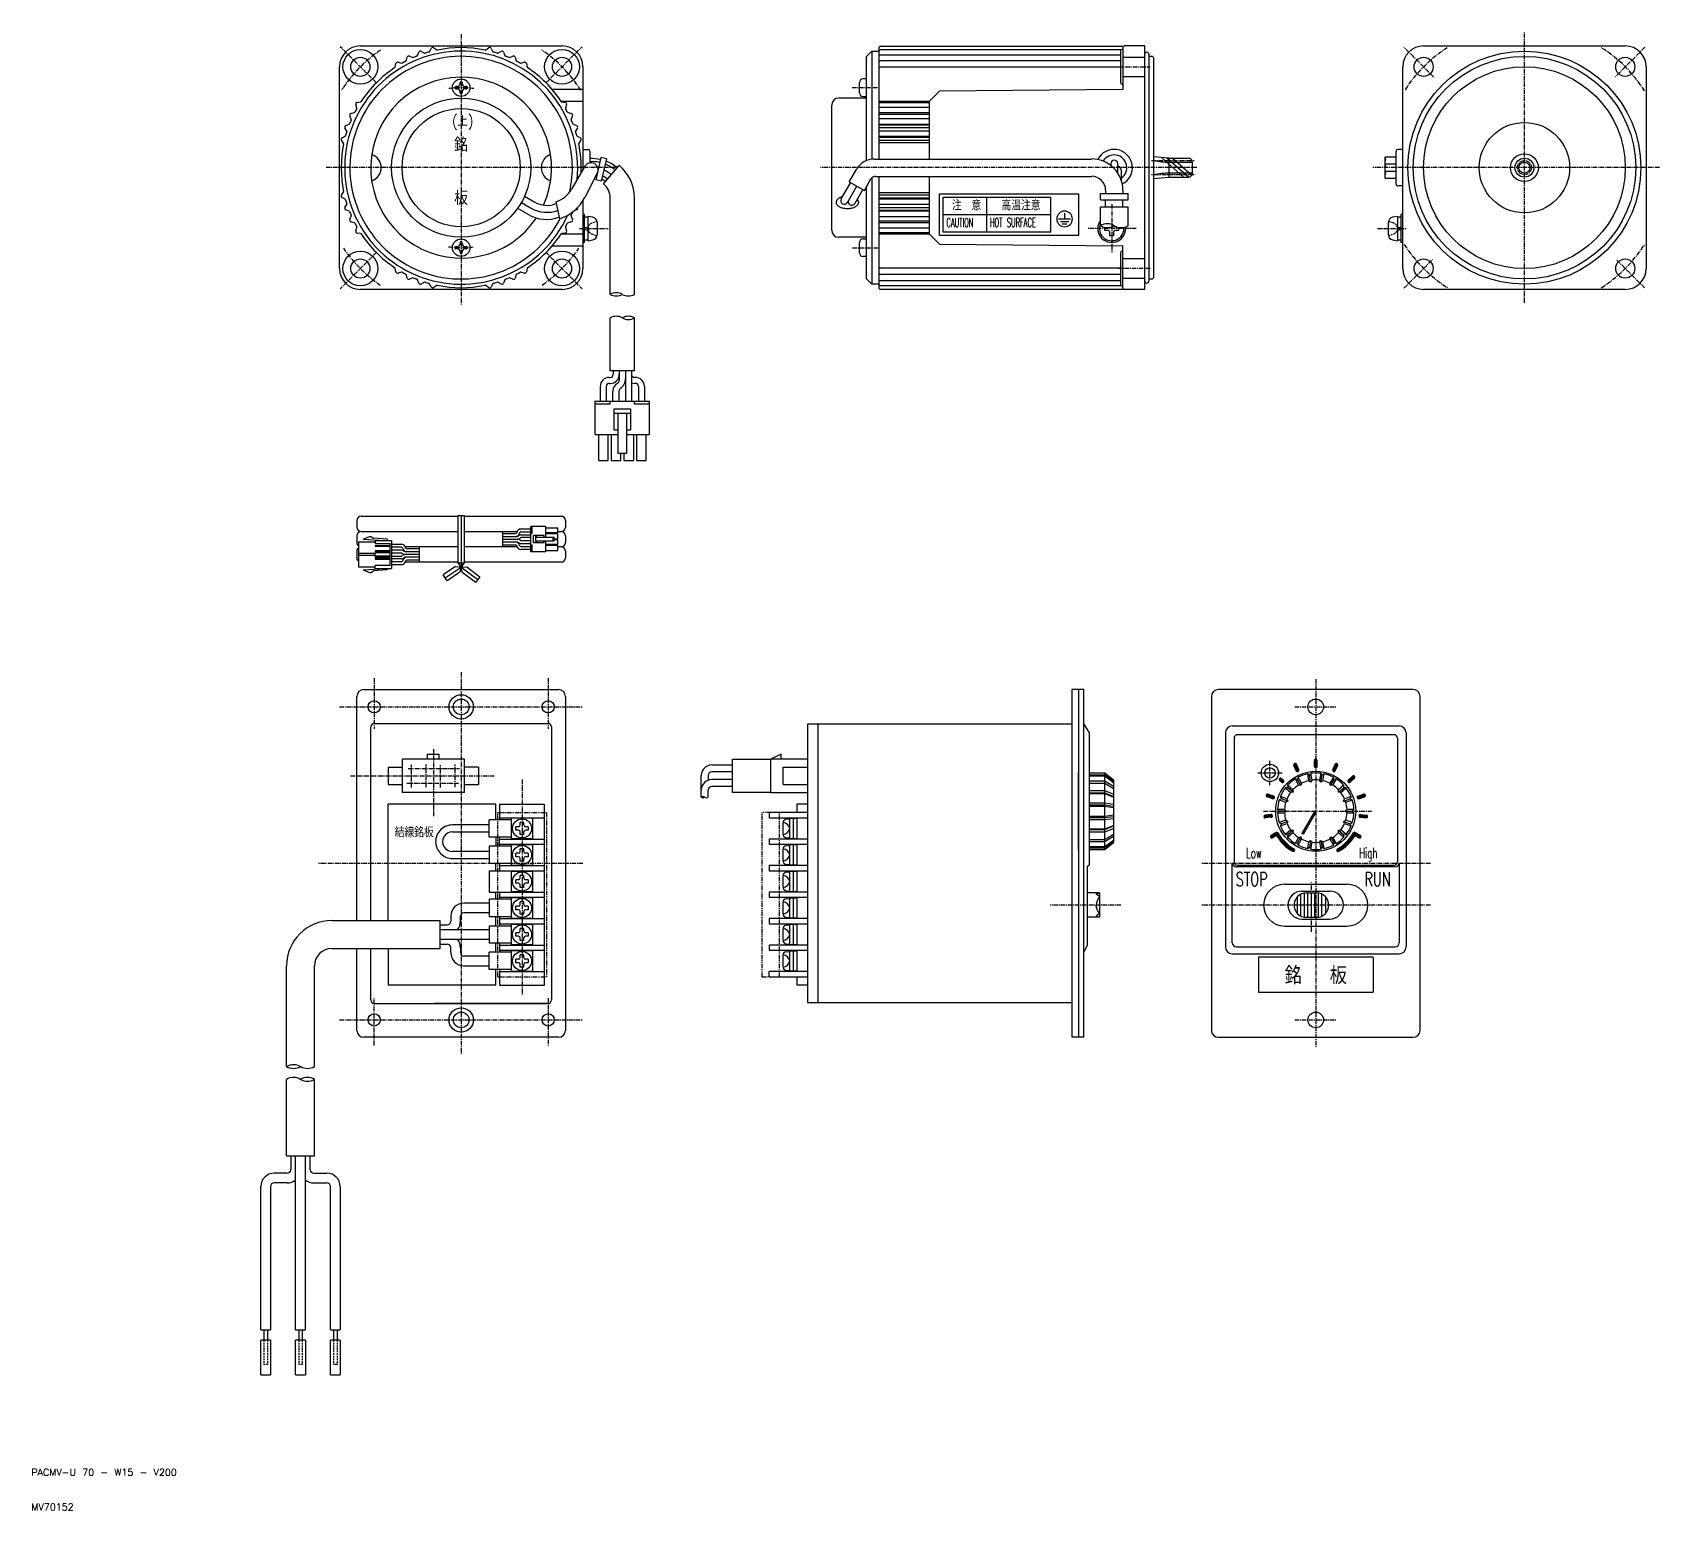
# Model space of a CAD drawing. Extents: x 10 to 478, y 10 to 435.
import ezdxf
from ezdxf.enums import TextEntityAlignment as Align

# ---------------------------------------------------------------- set-up
doc = ezdxf.new("R2010")
doc.units = 0
for name, pattern in [('CENTER', [2, 1.25, -0.25, 0.25, -0.25]), ('DASHED', [0.75, 0.5, -0.25]), ('PHANTOM', [2.5, 1.25, -0.25, 0.25, -0.25, 0.25, -0.25])]:
    doc.linetypes.add(name, pattern=pattern)
doc.layers.get('0').update_dxf_attribs({"linetype": 'CONTINUOUS'})
doc.layers.add('CENTER', color=1, linetype='CENTER')
doc.styles.get("Standard").update_dxf_attribs({"font": 'txt.shx', "bigfont": 'bigfont.shx'})
doc.styles.add('STANDARD2', font='txt.shx')

msp = doc.modelspace()

# ---------------------------------------------------------------- texts
at = {"color": 3, "linetype": 'CONTINUOUS'}
for s, height, width, p in [('(上)', 3, 0.9, (130.96, 407.91)), ('銘  ', 4, 0.9, (131.57, 400.62)), ('板', 4, 0.9, (131.61, 385.28)), ('注\u3000意', 2.6, 0.9, (274.7, 383.79)), ('高温注意', 2.6, 0.9, (288.97, 383.77)), ('CAUTION', 2.6, 0.54, (273.13, 378.93)), ('HOT SURFACE', 2.6, 0.54, (285.64, 378.95)), ('結線銘板', 3, 0.810596, (114.49, 203.49)), ('Low', 3, 0.6, (359.34, 197.51)), ('High', 3, 0.6, (391.84, 197.51)), ('STOP', 4, 0.675, (356.34, 189.51)), ('RUN', 4, 0.675, (393.34, 189.51))]:
    msp.add_text(s, height=height, dxfattribs=dict(at, width=width)).set_placement(p)
at = {"color": 3, "linetype": 'CONTINUOUS', "width": 0.9}
msp.add_text('銘  板', height=5, dxfattribs=at).set_placement((379.34, 163.79), align=Align.MIDDLE_CENTER)
at = {"color": 7, "linetype": 'CONTINUOUS', "style": 'STANDARD2'}
for s, p in [('PACMV-U 70 - W15 - V200', (10, 20)), ('MV70152', (10, 10))]:
    msp.add_text(s, height=2, dxfattribs=at).set_placement(p)

# ---------------------------------------------------------------- linework, layer by layer
at = {"color": 7, "linetype": 'CONTINUOUS'}
for p, q in [((104.6, 431.01), (162.6, 431.01)), ((125.73, 430.44), (126.56, 429.84)), ((140.65, 429.84), (141.48, 430.44)), ((253.65, 430.43), (253.65, 398.5)), ((254.15, 430.93), (324.09, 430.93)), ((323.85, 430.51), (323.85, 418.51)), ((330.15, 431.01), (324.35, 431.01)), ((330.15, 361.01), (330.15, 431.01)), ((410.34, 431.01), (468.34, 431.01)), ((114.66, 424.91), (114.82, 425.93)), ((115.47, 426.32), (116.45, 426.01)), ((117.78, 426.74), (118.05, 427.73)), ((118.74, 428.05), (119.68, 427.64)), ((121.08, 428.22), (121.46, 429.18)), ((122.17, 429.43), (123.06, 428.92)), ((124.52, 429.35), (124.99, 430.27)), ((142.22, 430.27), (142.69, 429.35)), ((144.15, 428.92), (145.04, 429.43)), ((145.75, 429.18), (146.13, 428.22)), ((147.53, 427.64), (148.47, 428.05)), ((149.16, 427.73), (149.42, 426.74)), ((150.76, 426.01), (151.74, 426.32)), ((152.39, 425.93), (152.55, 424.91)), ((251.65, 429.51), (250.15, 428.01)), ((250.15, 398.06), (250.15, 428.01)), ((251.65, 429.51), (251.65, 398.45)), ((251.65, 429.51), (253.65, 429.51)), ((323.33, 429.87), (254.15, 429.87)), ((254.15, 428.46), (323.15, 428.46)), ((323.15, 426.69), (254.15, 426.69)), ((323.15, 429.5), (323.15, 420.5)), ((323.85, 430), (323.65, 430)), ((331.35, 428.61), (331.35, 363.41)), ((332.35, 428.01), (331.35, 428.01)), ((332.65, 427.71), (332.35, 428.01)), ((332.65, 427.71), (332.65, 364.31)), ((98.6, 367.01), (98.6, 425.01)), ((168.6, 425.01), (168.6, 395.44)), ((250.15, 421.51), (249.15, 421.51)), ((323.15, 424.89), (254.15, 424.89)), ((404.34, 367.01), (404.34, 425.01)), ((474.34, 425.01), (474.34, 367.01)), ((132.5, 419.31), (132.1, 419.31)), ((132.1, 418.71), (132.5, 418.71)), ((133.3, 420.11), (133.3, 420.51)), ((133.3, 417.51), (133.3, 417.91)), ((133.9, 420.51), (133.9, 420.11)), ((133.9, 417.91), (133.9, 417.51)), ((135.1, 419.31), (134.7, 419.31)), ((134.7, 418.71), (135.1, 418.71)), ((168.6, 418.51), (159.76, 418.51)), ((248.15, 417.51), (248.15, 420.51)), ((249.15, 416.51), (250.15, 416.51)), ((268.15, 415.01), (271.15, 418.01)), ((323.85, 418.51), (271.15, 418.01)), ((323.85, 420), (323.65, 420)), ((101.88, 411.56), (102.87, 411.83)), ((103.6, 413.16), (103.29, 414.14)), ((103.68, 414.79), (104.69, 414.95)), ((168.6, 415.01), (162.41, 415.01)), ((162.51, 414.95), (163.53, 414.79)), ((163.92, 414.14), (163.61, 413.16)), ((164.34, 411.83), (165.33, 411.56)), ((240.15, 378.01), (240.15, 414.01)), ((250.15, 416.01), (242.15, 416.01)), ((268.15, 415), (253.65, 415)), ((268.15, 414.62), (253.65, 414.62)), ((268.15, 413.27), (253.65, 413.27)), ((268.15, 411.75), (253.65, 411.75)), ((268.15, 415.01), (268.15, 398.5)), ((100.69, 406.55), (100.18, 407.44)), ((100.43, 408.15), (101.39, 408.53)), ((101.97, 409.93), (101.56, 410.87)), ((165.65, 410.87), (165.24, 409.93)), ((165.82, 408.53), (166.78, 408.15)), ((167.03, 407.44), (166.52, 406.55)), ((268.15, 411.26), (253.65, 411.26)), ((268.15, 410.04), (253.65, 410.04)), ((268.15, 408.45), (253.65, 408.45)), ((268.15, 408.19), (253.65, 408.19)), ((268.15, 407.47), (253.65, 407.47)), ((99.77, 403.05), (99.17, 403.88)), ((99.34, 404.62), (100.26, 405.09)), ((166.95, 405.09), (167.87, 404.62)), ((168.04, 403.88), (167.44, 403.05)), ((268.15, 406.46), (253.65, 406.46)), ((268.15, 404.99), (253.65, 404.99)), ((268.15, 404.64), (253.65, 404.64)), ((268.15, 403.85), (253.65, 403.85)), ((268.15, 403.16), (253.65, 403.16)), ((168.6, 401.26), (170.1, 401.26)), ((170.6, 400.76), (170.6, 397.4)), ((173.75, 398.94), (172.29, 392.5)), ((175.45, 398.55), (173.75, 398.94)), ((173.99, 392.12), (175.45, 398.55)), ((252.43, 398.5), (314.82, 398.5)), ((337.05, 398.73), (332.65, 399.16)), ((337.05, 398.73), (337.05, 393.28)), ((337.05, 398.73), (342.75, 398.73)), ((343.75, 397.73), (343.75, 394.28)), ((402.44, 399.01), (399.34, 399.01)), ((402.44, 391.26), (402.44, 400.76)), ((404.34, 401.26), (402.94, 401.26)), ((169.17, 396.42), (165.32, 389.79)), ((172.74, 394.47), (169.12, 387.41)), ((174.56, 391.32), (179, 396.68)), ((245.2, 391.98), (247.23, 395.5)), ((251.65, 393.07), (251.65, 362.51)), ((252.72, 393.51), (314.9, 393.51)), ((253.65, 393.51), (253.65, 361.58)), ((268.15, 393.51), (268.15, 377.01)), ((320.4, 397.17), (320.4, 396.63)), ((322.4, 394.48), (322.4, 397.17)), ((323.4, 395.38), (323.4, 392.46)), ((332.65, 392.85), (337.05, 393.28)), ((337.05, 393.28), (342.75, 393.28)), ((402.44, 397.01), (399.34, 397.01)), ((399.34, 395.01), (402.44, 395.01)), ((399.34, 393.01), (402.44, 393.01)), ((99.17, 388.13), (99.77, 388.96)), ((173.99, 392.12), (172.29, 392.5)), ((242.91, 387.02), (245.63, 391.73)), ((244.64, 386.02), (247.36, 390.73)), ((245.2, 391.98), (249.53, 389.48)), ((249.1, 389.73), (246.77, 385.7)), ((249.53, 389.48), (251.42, 392.76)), ((250.15, 364.01), (250.15, 390.57)), ((253.65, 388.85), (268.15, 388.85)), ((271.15, 388.51), (311.15, 388.51)), ((271.15, 376.51), (271.15, 388.51)), ((311.15, 388.51), (311.15, 376.51)), ((317.4, 388.62), (325.4, 388.62)), ((317.4, 386.78), (317.4, 388.62)), ((318.9, 389.51), (318.9, 388.62)), ((323.9, 389.51), (323.9, 388.62)), ((325.4, 386.78), (325.4, 388.62)), ((404.34, 390.76), (402.94, 390.76)), ((100.26, 386.92), (99.34, 387.39)), ((100.18, 384.57), (100.69, 385.46)), ((101.39, 383.48), (100.43, 383.86)), ((149.84, 384.32), (152.95, 382.53)), ((150.93, 386.01), (153.73, 384.38)), ((151.84, 387.79), (154.74, 386.11)), ((160.84, 386.19), (161.89, 381.32)), ((166.78, 383.86), (166.03, 383.56)), ((168.6, 386.5), (168.6, 367.01)), ((176.45, 359.59), (176.45, 387.29)), ((183.42, 359.59), (183.42, 387.29)), ((253.65, 388.16), (268.15, 388.16)), ((253.65, 387.37), (268.15, 387.37)), ((253.65, 387.02), (268.15, 387.02)), ((253.65, 385.55), (268.15, 385.55)), ((253.65, 384.54), (268.15, 384.54)), ((253.65, 383.82), (268.15, 383.82)), ((272.15, 387.51), (303.15, 387.51)), ((272.15, 377.51), (272.15, 387.51)), ((303.15, 377.51), (303.15, 387.51)), ((317.4, 386.78), (325.4, 386.78)), ((317.4, 379.33), (317.4, 384.78)), ((317.4, 384.78), (325.4, 384.78)), ((318.9, 384.78), (318.9, 386.78)), ((323.9, 384.78), (323.9, 386.78)), ((325.4, 379.33), (325.4, 384.78)), ((101.56, 381.14), (101.97, 382.08)), ((102.87, 380.19), (101.88, 380.45)), ((165.33, 380.45), (164.34, 380.19)), ((165.24, 382.08), (165.65, 381.14)), ((169.1, 382.51), (168.6, 382.51)), ((169.1, 374.51), (169.1, 382.51)), ((169.1, 381.88), (170.1, 381.88)), ((169.1, 378.05), (169.1, 381.82)), ((169.1, 378.95), (170.1, 378.77)), ((171.49, 381.74), (170.1, 382.01)), ((170.1, 375.01), (170.1, 382.01)), ((172.7, 380.27), (172.7, 376.74)), ((253.65, 383.56), (268.15, 383.56)), ((253.65, 381.97), (268.15, 381.97)), ((253.65, 380.75), (268.15, 380.75)), ((253.65, 380.27), (268.15, 380.27)), ((305.35, 381.26), (308.85, 381.26)), ((305.9, 380.56), (308.3, 380.56)), ((306.45, 379.86), (307.75, 379.86)), ((307.1, 382.96), (307.1, 381.26)), ((321.9, 379.01), (322.11, 379.01)), ((400.24, 376.74), (400.24, 380.27)), ((402.84, 382.01), (401.45, 381.74)), ((402.84, 382.01), (402.84, 375.01)), ((402.84, 381.88), (403.84, 381.88)), ((402.84, 378.77), (403.84, 378.95)), ((404.34, 382.51), (403.84, 382.51)), ((403.84, 382.51), (403.84, 374.51)), ((403.84, 381.82), (403.84, 378.05)), ((103.29, 377.87), (103.6, 378.85)), ((104.69, 377.06), (103.68, 377.22)), ((133.3, 374.51), (133.3, 374.11)), ((133.9, 374.11), (133.9, 374.51)), ((162.41, 377.01), (168.6, 377.01)), ((163.53, 377.22), (162.51, 377.06)), ((163.61, 378.85), (163.92, 377.87)), ((169.1, 374.51), (168.6, 374.51)), ((169.1, 378.24), (170.1, 378.05)), ((170.1, 375.13), (169.1, 375.13)), ((170.1, 375.01), (171.49, 375.27)), ((250.15, 376.01), (242.15, 376.01)), ((248.15, 371.51), (248.15, 374.51)), ((249.15, 375.51), (250.15, 375.51)), ((253.65, 378.74), (268.15, 378.74)), ((253.65, 377.39), (268.15, 377.39)), ((253.65, 377.01), (268.15, 377.01)), ((268.15, 377.01), (271.15, 374.01)), ((311.15, 376.51), (271.15, 376.51)), ((303.15, 377.51), (272.15, 377.51)), ((318.55, 378.88), (318.55, 378.01)), ((318.55, 378.01), (319.4, 378.01)), ((320.15, 376.41), (320.15, 377.26)), ((321.15, 376.41), (320.15, 376.41)), ((321.15, 377.26), (321.15, 376.41)), ((321.9, 378.01), (322.75, 378.01)), ((322.75, 378.01), (322.75, 378.84)), ((401.45, 375.27), (402.84, 375.01)), ((402.84, 378.05), (403.84, 378.24)), ((403.84, 375.13), (402.84, 375.13)), ((404.34, 374.51), (403.84, 374.51)), ((132.1, 373.31), (132.5, 373.31)), ((132.5, 372.71), (132.1, 372.71)), ((133.3, 371.91), (133.3, 371.51)), ((133.9, 371.51), (133.9, 371.91)), ((134.7, 373.31), (135.1, 373.31)), ((135.1, 372.71), (134.7, 372.71)), ((159.76, 373.5), (168.6, 373.5)), ((250.15, 370.51), (249.15, 370.51)), ((271.15, 374.01), (323.85, 373.51)), ((323.15, 371.51), (323.15, 362.51)), ((323.65, 372.01), (323.85, 372.01)), ((323.85, 361.51), (323.85, 373.51)), ((114.82, 366.08), (114.66, 367.1)), ((116.45, 366), (115.47, 365.69)), ((118.05, 364.28), (117.78, 365.27)), ((149.42, 365.27), (149.16, 364.28)), ((151.74, 365.69), (150.76, 366)), ((152.55, 367.1), (152.39, 366.08)), ((323.15, 367.12), (254.15, 367.12)), ((323.15, 365.32), (254.15, 365.32)), ((162.6, 361.01), (104.6, 361.01)), ((119.68, 364.37), (118.74, 363.96)), ((121.46, 362.83), (121.08, 363.79)), ((123.06, 363.09), (122.17, 362.58)), ((124.99, 361.74), (124.52, 362.66)), ((126.56, 362.17), (125.73, 361.57)), ((141.48, 361.57), (140.65, 362.17)), ((142.69, 362.66), (142.22, 361.74)), ((145.04, 362.58), (144.15, 363.09)), ((146.13, 363.79), (145.75, 362.83)), ((148.47, 363.96), (147.53, 364.37)), ((250.15, 364.01), (251.65, 362.51)), ((253.65, 362.51), (251.65, 362.51)), ((254.14, 363.55), (323.15, 363.55)), ((254.14, 362.14), (323.33, 362.14)), ((254.14, 361.08), (324.09, 361.08)), ((323.65, 362.01), (323.85, 362.01)), ((330.15, 361.01), (324.35, 361.01)), ((331.35, 364.01), (332.35, 364.01)), ((332.65, 364.31), (332.35, 364.01)), ((468.34, 361.01), (410.34, 361.01)), ((176.45, 337.6), (176.45, 352.83)), ((183.42, 337.6), (183.42, 352.83)), ((183.42, 337.6), (176.45, 337.6)), ((177.32, 337.6), (177.32, 336.6)), ((179.06, 337.6), (179.06, 334.86)), ((180.89, 337.6), (180.89, 328.88)), ((182.63, 328.88), (182.63, 337.6)), ((173.57, 333.12), (173.57, 328.88)), ((175.31, 333.12), (175.31, 328.88)), ((176.19, 335.73), (176.45, 335.73)), ((176.19, 333.99), (176.45, 333.99)), ((183.68, 335.73), (183.42, 335.73)), ((183.68, 333.99), (183.42, 333.99)), ((184.55, 333.12), (184.55, 328.88)), ((186.29, 333.12), (186.29, 328.88)), ((172.09, 328.88), (187.78, 328.88)), ((172.09, 319.3), (172.09, 328.88)), ((176.45, 328.01), (172.09, 328.01)), ((176.45, 328.01), (176.45, 328.88)), ((177.23, 328.88), (177.23, 331.79)), ((178.97, 331.79), (178.97, 328.88)), ((183.42, 328.01), (183.42, 328.88)), ((187.78, 328.01), (183.42, 328.01)), ((187.78, 319.3), (187.78, 328.88)), ((177.58, 326.71), (182.29, 326.71)), ((177.58, 320.61), (177.58, 326.71)), ((177.58, 325.4), (182.29, 325.4)), ((178.63, 325.4), (178.63, 313.81)), ((181.24, 313.81), (181.24, 325.4)), ((182.29, 326.71), (182.29, 320.61)), ((172.09, 319.3), (178.63, 319.3)), ((173.05, 319.3), (173.05, 311.8)), ((175.84, 311.8), (175.84, 319.3)), ((176.71, 319.3), (176.71, 311.8)), ((177.58, 320.61), (178.63, 320.61)), ((181.24, 320.61), (182.29, 320.61)), ((181.24, 319.3), (187.78, 319.3)), ((183.16, 319.3), (183.16, 311.8)), ((184.03, 319.3), (184.03, 311.8)), ((186.82, 311.8), (186.82, 319.3)), ((181.24, 313.81), (178.63, 313.81)), ((179.5, 311.8), (179.5, 313.81)), ((180.37, 313.81), (180.37, 311.8)), ((173.05, 311.8), (175.84, 311.8)), ((176.71, 311.8), (179.5, 311.8)), ((180.37, 311.8), (183.16, 311.8)), ((184.03, 311.8), (186.82, 311.8)), ((104.81, 295.81), (132.61, 295.81)), ((132.61, 296.01), (134.6, 296.01)), ((132.61, 296.01), (132.61, 282.41)), ((133.6, 296.01), (133.6, 281.21)), ((134.6, 282.41), (134.6, 296.01)), ((134.6, 295.81), (162.4, 295.81)), ((103.61, 294.61), (103.61, 292.61)), ((103.61, 290.21), (103.61, 288.21)), ((104.81, 291.41), (132.61, 291.41)), ((134.6, 291.41), (149.68, 291.41)), ((145.6, 287.01), (145.6, 291.41)), ((145.6, 290.81), (149.2, 290.81)), ((153.6, 292.13), (150.78, 292.13)), ((150.8, 291.33), (153.6, 291.33)), ((150.8, 290.45), (153.6, 290.45)), ((157.84, 292.81), (153.6, 292.81)), ((153.6, 285.61), (153.6, 292.81)), ((153.6, 290.81), (154, 290.81)), ((154, 290.81), (154, 292.81)), ((157.44, 290.29), (154.44, 290.29)), ((154.44, 288.13), (154.44, 290.29)), ((155.05, 288.13), (155.05, 290.29)), ((155.36, 289.81), (155.36, 290.29)), ((157.44, 289.81), (157.44, 290.29)), ((157.84, 292.81), (157.84, 289.81)), ((157.84, 292.43), (161.44, 292.43)), ((161.44, 291.03), (157.84, 291.03)), ((161.44, 290.75), (157.84, 290.75)), ((161.44, 291.03), (161.44, 292.43)), ((161.44, 291.41), (162.4, 291.41)), ((161.44, 289.35), (161.44, 290.75)), ((163.6, 294.61), (163.6, 292.61)), ((163.6, 290.21), (163.6, 288.21)), ((103.61, 285.81), (103.61, 283.81)), ((104.05, 288.41), (104.05, 281.21)), ((104.05, 288.41), (108.84, 288.41)), ((105.4, 289.21), (107.2, 290.01)), ((105.4, 289.21), (111.53, 288.81)), ((107.2, 290.01), (107.61, 290.01)), ((107.61, 290.01), (108.4, 289.49)), ((112.32, 289.23), (108.4, 289.49)), ((108.84, 288.81), (108.84, 288.01)), ((108.84, 288.81), (113.61, 288.81)), ((108.84, 288.01), (113.2, 288.01)), ((108.84, 287.43), (108.84, 287.23)), ((108.84, 287.43), (113.2, 287.43)), ((108.84, 287.23), (113.2, 287.23)), ((108.84, 285.95), (113.2, 285.95)), ((108.84, 285.95), (108.84, 285.75)), ((108.84, 285.75), (113.2, 285.75)), ((108.84, 285.55), (113.2, 285.55)), ((108.84, 285.55), (108.84, 285.35)), ((112.32, 289.23), (112.32, 288.81)), ((113.2, 281.61), (113.2, 288.01)), ((113.61, 288.81), (113.61, 280.81)), ((113.61, 287.73), (116.43, 287.73)), ((116.4, 286.93), (113.61, 286.93)), ((116.4, 286.05), (113.61, 286.05)), ((121.61, 285.61), (117.51, 285.61)), ((132.61, 287.01), (117.53, 287.01)), ((121.61, 286.41), (118, 286.41)), ((121.61, 282.61), (121.61, 287.01)), ((149.68, 287.01), (134.6, 287.01)), ((145.6, 290.01), (149.7, 290.01)), ((145.6, 289.21), (149.7, 289.21)), ((145.6, 289.21), (149.7, 289.21)), ((145.6, 288.41), (149.7, 288.41)), ((145.6, 287.61), (149.2, 287.61)), ((153.6, 286.29), (150.78, 286.29)), ((153.6, 289.65), (150.8, 289.65)), ((153.6, 288.77), (150.8, 288.77)), ((150.8, 287.97), (153.6, 287.97)), ((150.8, 287.09), (153.6, 287.09)), ((153.6, 287.61), (154, 287.61)), ((157.84, 285.61), (153.6, 285.61)), ((154, 285.61), (154, 287.61)), ((157.44, 288.13), (154.44, 288.13)), ((155.05, 289.81), (160.36, 289.81)), ((160.36, 288.61), (155.05, 288.61)), ((155.36, 288.13), (155.36, 288.61)), ((157.44, 288.13), (157.44, 288.61)), ((157.84, 288.61), (157.84, 285.61)), ((161.44, 287.67), (157.84, 287.67)), ((161.44, 287.39), (157.84, 287.39)), ((157.84, 285.99), (161.44, 285.99)), ((160.09, 288.61), (160.09, 289.81)), ((160.36, 288.61), (160.36, 289.81)), ((160.36, 289.35), (161.44, 289.35)), ((161.44, 289.07), (160.36, 289.07)), ((161.44, 287.67), (161.44, 289.07)), ((161.44, 285.99), (161.44, 287.39)), ((162.4, 287.01), (161.44, 287.01)), ((163.6, 285.81), (163.6, 283.81)), ((108.84, 285.13), (104.05, 285.13)), ((108.84, 284.49), (104.05, 284.49)), ((108.84, 281.21), (104.05, 281.21)), ((105.4, 280.41), (111.53, 280.81)), ((108.84, 285.35), (113.2, 285.34)), ((108.84, 284.49), (108.84, 285.13)), ((108.84, 284.47), (108.84, 284.27)), ((108.84, 284.47), (113.2, 284.47)), ((108.84, 284.27), (113.2, 284.27)), ((108.84, 284.07), (113.2, 284.07)), ((108.84, 284.07), (108.84, 283.87)), ((108.84, 283.87), (113.2, 283.87)), ((108.84, 283.67), (113.2, 283.67)), ((108.84, 283.67), (108.84, 283.47)), ((108.84, 283.47), (113.2, 283.47)), ((108.84, 280.81), (108.84, 281.61)), ((113.2, 281.61), (108.84, 281.61)), ((108.84, 280.81), (113.61, 280.81)), ((112.32, 280.38), (112.32, 280.81)), ((113.61, 285.25), (116.4, 285.25)), ((113.61, 284.37), (116.4, 284.37)), ((116.4, 283.57), (113.61, 283.57)), ((116.4, 282.69), (113.61, 282.69)), ((113.61, 281.89), (116.43, 281.89)), ((121.61, 284.81), (117.51, 284.81)), ((121.61, 284.81), (117.51, 284.81)), ((121.61, 284.01), (117.51, 284.01)), ((132.61, 282.61), (117.53, 282.61)), ((121.61, 283.21), (118, 283.21)), ((131.96, 281.31), (128.42, 278.94)), ((128.98, 278.11), (133.6, 281.21)), ((131.96, 281.31), (133.6, 281.21)), ((132.61, 282.41), (133.6, 281.21)), ((132.61, 282.41), (134.6, 282.41)), ((133.2, 281.69), (133.2, 281.23)), ((133.6, 281.21), (133.25, 279.76)), ((133.6, 281.21), (134.6, 282.41)), ((133.6, 281.21), (135.21, 281.26)), ((133.93, 279.72), (133.6, 281.21)), ((133.6, 281.21), (138.39, 277.63)), ((134, 281.22), (134, 281.69)), ((162.4, 282.61), (134.6, 282.61)), ((135.21, 281.26), (138.99, 278.43)), ((105.4, 280.41), (107.2, 279.61)), ((107.2, 279.61), (107.61, 279.61)), ((107.61, 279.61), (108.4, 280.12)), ((112.32, 280.38), (108.4, 280.12)), ((129.53, 277.28), (128.42, 278.94)), ((133.25, 279.76), (129.53, 277.28)), ((133.93, 279.72), (137.79, 276.83)), ((138.99, 278.43), (137.79, 276.83)), ((103.6, 179.58), (103.6, 244.01)), ((105.6, 246.01), (161.6, 246.01)), ((163.6, 244.01), (163.6, 148.01)), ((309.15, 246.01), (309.15, 146.01)), ((312.65, 246.01), (309.15, 246.01)), ((311.15, 246.01), (311.15, 146.01)), ((312.65, 146.01), (312.65, 246.01)), ((349.34, 244.01), (349.34, 148.01)), ((407.34, 246.01), (351.34, 246.01)), ((409.34, 148.01), (409.34, 244.01)), ((107.6, 179.58), (107.6, 235.26)), ((108.6, 236.26), (158.6, 236.26)), ((159.6, 235.26), (159.6, 156.76)), ((233.15, 236.01), (233.15, 156.01)), ((309.15, 236.01), (233.15, 236.01)), ((236.15, 236.01), (236.15, 156.01)), ((312.65, 236.01), (314.15, 233.51)), ((355.34, 235.51), (403.34, 235.51)), ((314.15, 233.51), (314.15, 195.51)), ((353.34, 233.51), (353.34, 172.01)), ((355.84, 232.01), (355.84, 196.51)), ((401.84, 233.01), (356.84, 233.01)), ((402.84, 232.01), (402.84, 196.51)), ((405.34, 233.51), (405.34, 172.01)), ((116.6, 226.01), (116.6, 216.41)), ((134.6, 226.01), (116.6, 226.01)), ((123.9, 227.41), (127.3, 227.41)), ((123.9, 226.01), (123.9, 227.41)), ((127.3, 226.01), (127.3, 227.41)), ((134.6, 216.41), (134.6, 226.01)), ((211.65, 216.41), (211.65, 226.01)), ((211.65, 226.01), (222.65, 226.01)), ((225.65, 227.41), (222.65, 226.01)), ((222.65, 216.41), (222.65, 226.01)), ((233.15, 226.01), (222.65, 226.01)), ((225.65, 226.01), (225.65, 227.41)), ((373.01, 224.25), (373.5, 224.73)), ((378.94, 225.67), (379.58, 225.92)), ((378.94, 225.35), (379.74, 225.66)), ((378.94, 223.91), (378.94, 225.61)), ((378.94, 225.03), (379.74, 225.34)), ((378.94, 224.71), (379.74, 225.02)), ((378.94, 224.39), (379.74, 224.69)), ((379.74, 223.91), (379.74, 225.61)), ((384.94, 224.57), (385.63, 224.53)), ((112.6, 223.71), (116.6, 223.71)), ((112.6, 223.71), (112.6, 218.71)), ((138.6, 223.71), (134.6, 223.71)), ((138.6, 223.71), (138.6, 218.71)), ((202.65, 215.01), (202.65, 221.31)), ((204.65, 221.31), (204.65, 219.93)), ((205.65, 224.31), (211.65, 224.31)), ((211.65, 222.31), (205.65, 222.31)), ((211.65, 220.11), (205.65, 220.11)), ((226.15, 218.71), (226.15, 223.71)), ((226.15, 223.71), (233.15, 223.71)), ((311.15, 200.01), (311.15, 222.01)), ((314.15, 222.01), (318.65, 222.01)), ((314.15, 221.5), (318.65, 221.5)), ((314.15, 221.16), (318.65, 221.16)), ((318.65, 200.01), (318.65, 222.01)), ((318.65, 222.01), (321.15, 220.01)), ((318.65, 221.5), (321.15, 219.62)), ((318.65, 221.16), (321.15, 219.28)), ((321.15, 220.01), (321.15, 202.01)), ((368.83, 220.08), (369.25, 220.5)), ((368.97, 219.8), (369.54, 220.36)), ((369.2, 219.6), (369.76, 220.16)), ((369.42, 219.4), (369.99, 219.96)), ((369.5, 220.4), (370.02, 219.93)), ((373.73, 222.63), (373.03, 224.18)), ((373.14, 223.95), (373.74, 224.55)), ((373.27, 223.65), (373.87, 224.26)), ((373.4, 223.36), (374, 223.97)), ((374.09, 220.1), (373.41, 220.27)), ((373.41, 220.27), (374.41, 218.54)), ((373.53, 223.07), (374.14, 223.67)), ((373.66, 222.77), (374.27, 223.38)), ((374.46, 222.95), (373.76, 224.51)), ((373.81, 222.5), (374.4, 223.09)), ((374.28, 220.77), (374.09, 220.1)), ((375.09, 218.37), (374.09, 220.1)), ((374.13, 222.39), (374.49, 222.75)), ((375.28, 219.04), (374.28, 220.77)), ((377.51, 221.35), (376.94, 221.74)), ((376.94, 221.74), (377.28, 219.77)), ((377.92, 221.91), (377.51, 221.35)), ((377.86, 219.38), (377.51, 221.35)), ((378.27, 219.94), (377.86, 219.38)), ((378.27, 219.94), (377.92, 221.91)), ((378.94, 224.07), (379.74, 224.37)), ((378.97, 223.76), (379.74, 224.05)), ((379.21, 223.53), (379.69, 223.71)), ((380.75, 221.91), (380.41, 219.94)), ((380.81, 219.38), (380.41, 219.94)), ((381.16, 221.35), (380.75, 221.91)), ((380.81, 219.38), (381.16, 221.35)), ((381.74, 221.74), (381.16, 221.35)), ((381.39, 219.77), (381.74, 221.74)), ((384.4, 220.77), (383.4, 219.04)), ((383.59, 218.37), (384.59, 220.1)), ((384.19, 222.8), (385.01, 222.76)), ((384.22, 222.95), (384.91, 224.51)), ((384.26, 218.54), (385.27, 220.27)), ((384.28, 223.1), (385.14, 223.05)), ((384.31, 222.5), (384.82, 222.47)), ((384.59, 220.1), (384.4, 220.77)), ((384.41, 223.39), (385.27, 223.35)), ((384.55, 223.69), (385.4, 223.64)), ((385.27, 220.27), (384.59, 220.1)), ((384.68, 223.98), (385.53, 223.94)), ((384.81, 224.27), (385.66, 224.23)), ((384.95, 222.63), (385.64, 224.18)), ((388.66, 219.93), (389.92, 221.07)), ((388.78, 220.04), (389.54, 219.65)), ((389.01, 220.26), (389.78, 219.87)), ((389.19, 219.34), (390.46, 220.48)), ((389.25, 220.47), (390.02, 220.08)), ((389.49, 220.69), (390.26, 220.3)), ((389.73, 220.9), (390.49, 220.51)), ((389.98, 221.11), (390.59, 220.8)), ((112.6, 218.71), (116.6, 218.71)), ((134.6, 216.41), (116.6, 216.41)), ((134.6, 218.71), (138.6, 218.71)), ((204.65, 215.01), (204.65, 217.11)), ((211.65, 218.11), (205.65, 218.11)), ((222.65, 216.41), (211.65, 216.41)), ((222.65, 216.41), (233.15, 216.41)), ((226.15, 218.71), (233.15, 218.71)), ((314.15, 219.74), (318.65, 219.74)), ((314.15, 219.1), (318.65, 219.1)), ((314.15, 216.93), (318.65, 216.93)), ((314.15, 216.26), (318.65, 216.26)), ((314.15, 216.07), (318.65, 216.07)), ((318.65, 219.74), (321.15, 218.21)), ((318.65, 219.1), (321.15, 217.57)), ((318.65, 216.93), (321.15, 215.93)), ((318.65, 216.26), (321.15, 215.26)), ((318.65, 216.07), (321.15, 215.07)), ((365.26, 215.16), (365.23, 215.85)), ((365.57, 215.06), (365.53, 215.91)), ((367.19, 215.37), (365.58, 215.9)), ((365.88, 214.96), (365.83, 215.81)), ((366.18, 214.86), (366.14, 215.71)), ((366.49, 214.76), (366.44, 215.62)), ((366.79, 214.66), (366.75, 215.52)), ((367.1, 214.59), (367.05, 215.42)), ((367.39, 214.75), (367.36, 215.26)), ((368.96, 219.81), (369.48, 219.34)), ((371.06, 214.55), (369.18, 215.23)), ((369.18, 215.23), (369.47, 214.6)), ((369.69, 219.24), (370.15, 219.7)), ((371.29, 217.75), (370.6, 217.69)), ((370.6, 217.69), (372.13, 216.4)), ((372.78, 217.16), (371.24, 218.45)), ((371.24, 218.45), (371.29, 217.75)), ((372.83, 216.47), (371.29, 217.75)), ((372.83, 216.47), (372.13, 216.4)), ((372.78, 217.16), (372.83, 216.47)), ((375.09, 218.37), (374.41, 218.54)), ((375.28, 219.04), (375.09, 218.37)), ((377.86, 219.38), (377.28, 219.77)), ((381.39, 219.77), (380.81, 219.38)), ((383.59, 218.37), (383.4, 219.04)), ((384.26, 218.54), (383.59, 218.37)), ((385.85, 216.47), (387.38, 217.75)), ((385.85, 216.47), (385.9, 217.16)), ((386.54, 216.4), (385.85, 216.47)), ((387.43, 218.45), (385.9, 217.16)), ((386.54, 216.4), (388.08, 217.69)), ((387.38, 217.75), (387.43, 218.45)), ((388.08, 217.69), (387.38, 217.75)), ((389.49, 215.23), (387.61, 214.55)), ((388.56, 219.48), (389.01, 219.25)), ((388.57, 219.81), (389.3, 219.44)), ((389.2, 214.6), (389.49, 215.23)), ((391.35, 215.3), (391.87, 214.66)), ((391.48, 215.37), (393.1, 215.9)), ((391.64, 215.42), (392.17, 214.76)), ((391.94, 215.52), (392.48, 214.85)), ((392.25, 215.62), (392.79, 214.95)), ((392.55, 215.72), (393.09, 215.05)), ((392.86, 215.82), (393.4, 215.15)), ((393.17, 215.91), (393.6, 215.38)), ((143.6, 213.01), (112.6, 213.01)), ((112.6, 179.58), (112.6, 213.01)), ((143.6, 208.56), (143.6, 213.01)), ((144.6, 213.01), (157.6, 213.01)), ((144.6, 213.01), (144.6, 208.56)), ((157.6, 161.01), (157.6, 213.01)), ((222.15, 210.62), (222.15, 209.12)), ((233.15, 210.62), (222.15, 210.62)), ((233.15, 213.01), (230.15, 213.01)), ((230.15, 213.01), (230.15, 210.62)), ((314.15, 213.41), (318.65, 213.41)), ((314.15, 212.83), (318.65, 212.83)), ((314.15, 212.42), (318.65, 212.42)), ((318.65, 213.41), (321.15, 213.06)), ((318.65, 212.83), (321.15, 212.48)), ((318.65, 212.42), (321.15, 212.07)), ((366.95, 214.61), (365.33, 215.14)), ((370.35, 211.51), (368.35, 211.51)), ((368.35, 211.51), (368.84, 211.01)), ((368.84, 211.01), (368.35, 210.51)), ((369.47, 214.6), (368.84, 214.29)), ((368.84, 214.29), (370.72, 213.61)), ((370.84, 211.01), (368.84, 211.01)), ((371.35, 213.91), (369.47, 214.6)), ((370.35, 211.51), (370.84, 211.01)), ((370.84, 211.01), (370.35, 210.51)), ((371.35, 213.91), (370.72, 213.61)), ((371.06, 214.55), (371.35, 213.91)), ((378.87, 210.7), (375.37, 204.64)), ((379.3, 210.45), (378.87, 210.7)), ((387.32, 213.91), (389.2, 214.6)), ((387.32, 213.91), (387.61, 214.55)), ((387.95, 213.61), (387.32, 213.91)), ((387.84, 211.01), (388.32, 211.5)), ((388.32, 210.5), (387.84, 211.01)), ((387.84, 211), (389.84, 211)), ((387.95, 213.61), (389.83, 214.29)), ((390.33, 211.5), (388.32, 211.5)), ((389.83, 214.29), (389.2, 214.6)), ((389.84, 211), (390.33, 211.5)), ((390.33, 210.5), (389.84, 211)), ((391.21, 215), (391.53, 214.6)), ((391.73, 214.61), (393.35, 215.14)), ((141.6, 207.06), (131.06, 207.06)), ((141.6, 203.56), (141.6, 208.56)), ((148.1, 208.56), (141.6, 208.56)), ((144.6, 209.12), (157.6, 209.12)), ((148.1, 209.06), (154.1, 209.06)), ((148.1, 203.06), (148.1, 209.06)), ((149.35, 205.56), (149.35, 206.56)), ((150.1, 206.56), (149.35, 206.56)), ((151.6, 207.81), (150.6, 207.81)), ((150.6, 207.06), (150.6, 207.81)), ((151.6, 207.06), (151.6, 207.81)), ((152.85, 206.56), (152.1, 206.56)), ((152.85, 206.56), (152.85, 205.56)), ((154.1, 209.06), (154.1, 203.06)), ((222.15, 209.12), (233.15, 209.12)), ((226.15, 204.4), (226.15, 207.71)), ((227.07, 208.71), (228.15, 208.81)), ((230.15, 208.92), (228.15, 208.92)), ((228.15, 203.2), (228.15, 208.92)), ((229.15, 203.2), (229.15, 208.92)), ((230.15, 209.12), (230.15, 203)), ((314.15, 209.59), (318.65, 209.59)), ((314.15, 209.18), (318.65, 209.18)), ((314.15, 208.6), (318.65, 208.6)), ((314.15, 205.94), (318.65, 205.94)), ((318.65, 209.59), (321.15, 209.94)), ((318.65, 209.18), (321.15, 209.53)), ((318.65, 208.6), (321.15, 208.95)), ((318.65, 205.94), (321.15, 206.95)), ((318.65, 205.76), (321.15, 206.76)), ((318.65, 205.08), (321.15, 206.08)), ((364.79, 209.08), (364.48, 209.69)), ((365.11, 209.11), (364.72, 209.87)), ((366.47, 210.05), (364.78, 209.88)), ((366.55, 209.26), (364.86, 209.08)), ((365.43, 209.14), (365.04, 209.9)), ((365.75, 209.17), (365.36, 209.94)), ((366.07, 209.21), (365.68, 209.97)), ((366.39, 209.24), (366, 210.01)), ((366.7, 209.3), (366.32, 210.04)), ((366.9, 209.57), (366.67, 210.02)), ((368.35, 210.51), (370.35, 210.51)), ((370.72, 208.4), (368.84, 207.72)), ((368.84, 207.72), (369.47, 207.41)), ((369.18, 206.78), (371.06, 207.46)), ((369.47, 207.41), (369.18, 206.78)), ((371.35, 208.1), (369.47, 207.41)), ((370.72, 208.4), (371.35, 208.1)), ((371.35, 208.1), (371.06, 207.46)), ((375.8, 204.39), (379.3, 210.45)), ((387.33, 208.1), (387.95, 208.4)), ((387.33, 208.1), (389.2, 207.41)), ((387.61, 207.46), (387.33, 208.1)), ((387.61, 207.46), (389.49, 206.78)), ((389.83, 207.72), (387.95, 208.4)), ((388.32, 210.5), (390.33, 210.5)), ((389.2, 207.41), (389.83, 207.72)), ((389.49, 206.78), (389.2, 207.41)), ((391.8, 209.82), (391.94, 209.33)), ((392.06, 210.04), (392.27, 209.24)), ((392.13, 209.26), (393.82, 209.08)), ((392.21, 210.05), (393.9, 209.88)), ((392.37, 210.04), (392.59, 209.21)), ((392.69, 210), (392.91, 209.18)), ((393.01, 209.97), (393.23, 209.14)), ((393.33, 209.94), (393.55, 209.11)), ((393.65, 209.9), (393.87, 209.08)), ((393.97, 209.86), (394.15, 209.2)), ((131.06, 205.06), (141.6, 205.06)), ((148.1, 203.56), (141.6, 203.56)), ((143.6, 203.56), (143.6, 200.94)), ((144.6, 200.94), (144.6, 203.56)), ((144.6, 203), (157.6, 203)), ((144.6, 201.5), (157.6, 201.5)), ((154.1, 203.06), (148.1, 203.06)), ((148.1, 195.44), (148.1, 201.44)), ((148.1, 201.44), (154.1, 201.44)), ((150.1, 205.56), (149.35, 205.56)), ((150.6, 204.31), (150.6, 205.06)), ((151.6, 204.31), (150.6, 204.31)), ((151.6, 204.31), (151.6, 205.06)), ((152.85, 205.56), (152.1, 205.56)), ((154.1, 201.44), (154.1, 195.44)), ((233.15, 203), (222.15, 203)), ((222.15, 203), (222.15, 201.5)), ((222.15, 201.5), (233.15, 201.5)), ((227.07, 203.4), (228.15, 203.31)), ((227.07, 201.09), (228.15, 201.19)), ((228.15, 203.2), (230.15, 203.2)), ((230.15, 201.3), (228.15, 201.3)), ((228.15, 195.58), (228.15, 201.3)), ((229.15, 195.58), (229.15, 201.3)), ((230.15, 201.5), (230.15, 195.38)), ((314.15, 205.76), (318.65, 205.76)), ((314.15, 205.08), (318.65, 205.08)), ((314.15, 202.91), (318.65, 202.91)), ((314.15, 202.27), (318.65, 202.27)), ((318.65, 202.91), (321.15, 204.44)), ((318.65, 202.27), (321.15, 203.8)), ((318.65, 200.85), (321.15, 202.73)), ((318.65, 200.51), (321.15, 202.39)), ((318.65, 200.01), (321.15, 202.01)), ((366.32, 203.85), (366.57, 204.09)), ((366.37, 203.47), (367.57, 204.67)), ((367.97, 204.9), (366.49, 204.05)), ((366.63, 203.31), (368.26, 204.94)), ((368.02, 204.01), (366.89, 203.36)), ((367.39, 203.65), (368.51, 204.76)), ((368.09, 203.92), (368.67, 204.5)), ((368.25, 203.66), (368.83, 204.24)), ((368.42, 203.41), (369, 203.98)), ((368.6, 203.16), (369.17, 203.73)), ((368.78, 202.91), (369.35, 203.49)), ((368.97, 202.68), (369.54, 203.25)), ((369.16, 202.44), (369.73, 203.01)), ((369.36, 202.22), (369.92, 202.78)), ((369.56, 201.99), (370.12, 202.56)), ((369.76, 201.77), (370.33, 202.34)), ((369.97, 201.56), (370.54, 202.13)), ((370.19, 201.35), (370.76, 201.92)), ((370.41, 201.15), (370.98, 201.71)), ((372.13, 205.61), (370.6, 204.32)), ((370.6, 204.32), (371.29, 204.26)), ((370.64, 200.95), (371.2, 201.52)), ((370.87, 200.75), (371.43, 201.32)), ((371.24, 203.56), (372.78, 204.85)), ((371.29, 204.26), (371.24, 203.56)), ((372.83, 205.54), (371.29, 204.26)), ((372.13, 205.61), (372.83, 205.54)), ((372.83, 205.54), (372.78, 204.85)), ((374.41, 203.47), (373.41, 201.74)), ((373.41, 201.74), (374.09, 201.91)), ((375.09, 203.64), (374.09, 201.91)), ((374.09, 201.91), (374.28, 201.24)), ((374.28, 201.24), (375.28, 202.97)), ((374.41, 203.47), (375.09, 203.64)), ((375.09, 203.64), (375.28, 202.97)), ((375.8, 204.39), (375.37, 204.64)), ((377.28, 202.24), (376.94, 200.27)), ((377.28, 202.24), (377.86, 202.63)), ((377.86, 202.63), (377.51, 200.66)), ((377.86, 202.63), (378.27, 202.07)), ((377.92, 200.1), (378.27, 202.07)), ((380.41, 202.07), (380.81, 202.63)), ((380.41, 202.07), (380.75, 200.1)), ((380.81, 202.63), (381.16, 200.66)), ((380.81, 202.63), (381.39, 202.24)), ((381.74, 200.27), (381.39, 202.24)), ((383.4, 202.97), (383.59, 203.64)), ((383.4, 202.97), (384.4, 201.24)), ((383.59, 203.64), (384.59, 201.91)), ((383.59, 203.64), (384.26, 203.47)), ((385.26, 201.74), (384.26, 203.47)), ((384.4, 201.24), (384.59, 201.91)), ((384.59, 201.91), (385.26, 201.74)), ((385.85, 205.54), (386.54, 205.61)), ((385.85, 205.54), (387.38, 204.26)), ((385.9, 204.85), (385.85, 205.54)), ((385.9, 204.85), (387.43, 203.56)), ((388.08, 204.32), (386.54, 205.61)), ((387.81, 200.75), (387.24, 201.32)), ((387.38, 204.26), (388.08, 204.32)), ((387.43, 203.56), (387.38, 204.26)), ((388.04, 200.95), (387.47, 201.52)), ((388.27, 201.15), (387.7, 201.71)), ((388.49, 201.35), (387.92, 201.92)), ((388.7, 201.56), (388.14, 202.13)), ((388.91, 201.77), (388.35, 202.34)), ((389.12, 201.99), (388.55, 202.56)), ((389.32, 202.22), (388.75, 202.78)), ((389.51, 202.44), (388.95, 203.01)), ((389.71, 202.68), (389.14, 203.25)), ((389.89, 202.91), (389.32, 203.49)), ((390.07, 203.16), (389.5, 203.73)), ((390.25, 203.41), (389.68, 203.98)), ((390.42, 203.66), (389.84, 204.24)), ((390.59, 203.92), (390.01, 204.5)), ((391.28, 203.65), (390.17, 204.76)), ((392.04, 203.31), (390.41, 204.94)), ((390.65, 204.01), (391.78, 203.36)), ((390.71, 204.9), (392.18, 204.05)), ((392.31, 203.47), (391.1, 204.67)), ((392.35, 203.85), (392.11, 204.09)), ((141.6, 199.44), (131.06, 199.44)), ((131.06, 197.44), (141.6, 197.44)), ((141.6, 200.94), (141.6, 195.94)), ((148.1, 200.94), (141.6, 200.94)), ((149.35, 197.94), (149.35, 198.94)), ((150.1, 198.94), (149.35, 198.94)), ((150.1, 197.94), (149.35, 197.94)), ((151.6, 200.19), (150.6, 200.19)), ((150.6, 199.44), (150.6, 200.19)), ((150.6, 196.69), (150.6, 197.44)), ((151.6, 196.69), (150.6, 196.69)), ((151.6, 199.44), (151.6, 200.19)), ((151.6, 196.69), (151.6, 197.44)), ((152.85, 198.94), (152.1, 198.94)), ((152.85, 197.94), (152.1, 197.94)), ((152.85, 198.94), (152.85, 197.94)), ((226.15, 196.78), (226.15, 200.09)), ((233.15, 198.01), (233.15, 196.01)), ((314.15, 200.85), (318.65, 200.85)), ((314.15, 200.51), (318.65, 200.51)), ((314.15, 200.01), (318.65, 200.01)), ((371.1, 200.56), (371.67, 201.13)), ((371.34, 200.38), (371.91, 200.95)), ((371.58, 200.2), (372.16, 200.77)), ((371.83, 200.03), (372.41, 200.6)), ((372.09, 199.86), (372.67, 200.44)), ((372.35, 199.69), (372.93, 200.27)), ((372.61, 199.53), (373.18, 200.1)), ((372.94, 199.44), (373.28, 199.78)), ((376.94, 200.27), (377.51, 200.66)), ((377.51, 200.66), (377.92, 200.1)), ((380.75, 200.1), (381.16, 200.66)), ((381.16, 200.66), (381.74, 200.27)), ((385.73, 199.44), (385.39, 199.78)), ((386.06, 199.53), (385.49, 200.1)), ((386.33, 199.69), (385.75, 200.27)), ((386.59, 199.86), (386.01, 200.44)), ((386.84, 200.03), (386.27, 200.6)), ((387.09, 200.2), (386.52, 200.77)), ((387.34, 200.38), (386.76, 200.95)), ((387.58, 200.56), (387.01, 201.13)), ((148.1, 195.94), (141.6, 195.94)), ((141.6, 193.88), (141.6, 187.76)), ((141.6, 193.88), (157.6, 193.88)), ((143.6, 193.88), (143.6, 195.94)), ((144.6, 195.94), (144.6, 193.88)), ((144.6, 195.38), (157.6, 195.38)), ((154.1, 195.44), (148.1, 195.44)), ((148.1, 187.82), (148.1, 193.82)), ((148.1, 193.82), (154.1, 193.82)), ((151.6, 192.57), (150.6, 192.57)), ((150.6, 191.82), (150.6, 192.57)), ((151.6, 191.82), (151.6, 192.57)), ((154.1, 193.82), (154.1, 187.82)), ((233.15, 195.38), (222.15, 195.38)), ((222.15, 195.38), (222.15, 193.88)), ((222.15, 193.88), (233.15, 193.88)), ((226.15, 189.16), (226.15, 192.47)), ((227.07, 195.78), (228.15, 195.69)), ((227.07, 193.47), (228.15, 193.57)), ((228.15, 195.58), (230.15, 195.58)), ((230.15, 193.68), (228.15, 193.68)), ((228.15, 187.96), (228.15, 193.68)), ((229.15, 187.96), (229.15, 193.68)), ((230.15, 193.88), (230.15, 187.76)), ((314.15, 195.51), (313.65, 195.01)), ((313.65, 195.01), (313.65, 172.51)), ((355.34, 173.21), (355.34, 196.21)), ((402.14, 195.01), (356.54, 195.01)), ((356.84, 195.51), (401.84, 195.51)), ((403.34, 196.21), (403.34, 173.21)), ((141.6, 187.76), (157.6, 187.76)), ((143.6, 185.7), (143.6, 187.76)), ((144.6, 187.76), (144.6, 185.7)), ((154.1, 187.82), (148.1, 187.82)), ((149.35, 190.32), (149.35, 191.32)), ((150.1, 191.32), (149.35, 191.32)), ((150.1, 190.32), (149.35, 190.32)), ((150.6, 189.07), (150.6, 189.82)), ((151.6, 189.07), (150.6, 189.07)), ((151.6, 189.07), (151.6, 189.82)), ((152.85, 191.32), (152.1, 191.32)), ((152.85, 190.32), (152.1, 190.32)), ((152.85, 191.32), (152.85, 190.32)), ((233.15, 187.76), (222.15, 187.76)), ((222.15, 187.76), (222.15, 186.26)), ((227.07, 188.16), (228.15, 188.07)), ((228.15, 187.96), (230.15, 187.96)), ((317.15, 187.51), (313.65, 187.51)), ((316.15, 187.17), (317.15, 187.51)), ((317.15, 186.45), (316.15, 187.17)), ((317.15, 187.51), (317.15, 180.51)), ((370.34, 190.01), (388.34, 190.01)), ((375.09, 180.84), (375.09, 187.17)), ((375.34, 188.01), (383.34, 188.01)), ((376.09, 180.54), (376.09, 187.47)), ((376.59, 187.51), (379.59, 187.51)), ((377.09, 180.51), (377.09, 187.51)), ((378.09, 180.51), (378.09, 187.51)), ((379.09, 180.51), (379.09, 187.51)), ((380.09, 180.54), (380.09, 187.47)), ((381.09, 180.84), (381.09, 187.17)), ((141.6, 184.6), (134.4, 184.6)), ((141.6, 185.7), (141.6, 180.7)), ((148.1, 185.7), (141.6, 185.7)), ((144.6, 186.26), (157.6, 186.26)), ((148.1, 180.2), (148.1, 186.2)), ((148.1, 186.2), (154.1, 186.2)), ((149.35, 182.7), (149.35, 183.7)), ((150.1, 183.7), (149.35, 183.7)), ((150.1, 182.7), (149.35, 182.7)), ((151.6, 184.95), (150.6, 184.95)), ((150.6, 184.2), (150.6, 184.95)), ((151.6, 184.2), (151.6, 184.95)), ((152.85, 183.7), (152.1, 183.7)), ((152.85, 182.7), (152.1, 182.7)), ((152.85, 183.7), (152.85, 182.7)), ((154.1, 186.2), (154.1, 180.2)), ((222.15, 186.26), (233.15, 186.26)), ((226.15, 181.54), (226.15, 184.85)), ((227.07, 185.85), (228.15, 185.95)), ((230.15, 186.06), (228.15, 186.06)), ((228.15, 180.34), (228.15, 186.06)), ((229.15, 180.34), (229.15, 186.06)), ((230.15, 186.26), (230.15, 180.14)), ((374.09, 181.56), (374.09, 186.45)), ((382.09, 186.45), (382.09, 181.56)), ((96.4, 179.58), (127.6, 179.58)), ((127.6, 171.58), (127.6, 179.58)), ((127.6, 178.38), (129.61, 178.38)), ((130.6, 180.8), (130.6, 179.38)), ((133.4, 179.38), (133.4, 180.8)), ((141.6, 181.8), (134.4, 181.8)), ((141.6, 180.7), (148.1, 180.7)), ((141.6, 178.08), (141.6, 173.08)), ((141.6, 178.08), (148.1, 178.08)), ((143.6, 178.08), (143.6, 180.7)), ((144.6, 180.7), (144.6, 178.08)), ((144.6, 180.14), (157.6, 180.14)), ((144.6, 178.64), (157.6, 178.64)), ((154.1, 180.2), (148.1, 180.2)), ((148.1, 172.58), (148.1, 178.58)), ((148.1, 178.58), (154.1, 178.58)), ((150.6, 181.45), (150.6, 182.2)), ((151.6, 181.45), (150.6, 181.45)), ((151.6, 181.45), (151.6, 182.2)), ((154.1, 178.58), (154.1, 172.58)), ((233.15, 180.14), (222.15, 180.14)), ((222.15, 180.14), (222.15, 178.64)), ((222.15, 178.64), (233.15, 178.64)), ((227.07, 180.54), (228.15, 180.45)), ((227.07, 178.23), (228.15, 178.33)), ((228.15, 180.34), (230.15, 180.34)), ((230.15, 178.44), (228.15, 178.44)), ((228.15, 172.72), (228.15, 178.44)), ((229.15, 172.72), (229.15, 178.44)), ((230.15, 178.64), (230.15, 172.52)), ((317.15, 180.51), (313.65, 180.51)), ((317.15, 181.56), (316.15, 180.84)), ((316.15, 180.84), (317.15, 180.51)), ((370.34, 178.01), (388.34, 178.01)), ((375.34, 180.01), (383.34, 180.01)), ((376.59, 180.51), (379.59, 180.51)), ((127.6, 176.98), (141.6, 176.98)), ((127.6, 174.18), (141.6, 174.18)), ((149.35, 175.08), (149.35, 176.08)), ((150.1, 176.08), (149.35, 176.08)), ((150.1, 175.08), (149.35, 175.08)), ((151.6, 177.33), (150.6, 177.33)), ((150.6, 176.58), (150.6, 177.33)), ((150.6, 173.83), (150.6, 174.58)), ((151.6, 173.83), (150.6, 173.83)), ((151.6, 176.58), (151.6, 177.33)), ((151.6, 173.83), (151.6, 174.58)), ((152.85, 176.08), (152.1, 176.08)), ((152.85, 175.08), (152.1, 175.08)), ((152.85, 176.08), (152.85, 175.08)), ((226.15, 173.92), (226.15, 177.23)), ((96.4, 171.58), (127.6, 171.58)), ((103.6, 148.01), (103.6, 171.58)), ((107.6, 156.76), (107.6, 171.58)), ((112.6, 171.58), (112.6, 161.01)), ((127.6, 172.78), (129.6, 172.78)), ((130.6, 170.36), (130.6, 171.78)), ((133.4, 171.78), (133.4, 170.36)), ((141.6, 169.36), (134.4, 169.36)), ((148.1, 173.08), (141.6, 173.08)), ((141.6, 165.46), (141.6, 170.46)), ((148.1, 170.46), (141.6, 170.46)), ((143.6, 170.46), (143.6, 173.08)), ((144.6, 173.08), (144.6, 170.46)), ((144.6, 172.52), (157.6, 172.52)), ((144.6, 171.02), (157.6, 171.02)), ((154.1, 172.58), (148.1, 172.58)), ((148.1, 164.96), (148.1, 170.96)), ((148.1, 170.96), (154.1, 170.96)), ((149.35, 167.46), (149.35, 168.46)), ((150.1, 168.46), (149.35, 168.46)), ((151.6, 169.71), (150.6, 169.71)), ((150.6, 168.96), (150.6, 169.71)), ((151.6, 168.96), (151.6, 169.71)), ((152.85, 168.46), (152.1, 168.46)), ((152.85, 168.46), (152.85, 167.46)), ((154.1, 170.96), (154.1, 164.96)), ((222.15, 172.52), (222.15, 171.02)), ((233.15, 172.52), (222.15, 172.52)), ((222.15, 171.02), (233.15, 171.02)), ((226.15, 166.3), (226.15, 169.61)), ((227.07, 172.92), (228.15, 172.83)), ((227.07, 170.61), (228.15, 170.71)), ((228.15, 172.72), (230.15, 172.72)), ((230.15, 170.82), (228.15, 170.82)), ((228.15, 165.1), (228.15, 170.82)), ((229.15, 165.1), (229.15, 170.82)), ((230.15, 171.02), (230.15, 164.9)), ((313.65, 172.51), (312.65, 170.51)), ((355.34, 170.01), (403.34, 170.01)), ((356.54, 172.01), (402.14, 172.01)), ((362.84, 169.01), (362.84, 159.01)), ((395.84, 169.01), (362.84, 169.01)), ((395.84, 169.01), (395.84, 159.01)), ((83.4, 137.61), (83.4, 166.58)), ((91.4, 137.61), (91.4, 166.58)), ((134.4, 166.56), (141.6, 166.56)), ((148.1, 165.46), (141.6, 165.46)), ((143.6, 161.01), (143.6, 165.46)), ((144.6, 165.46), (144.6, 161.01)), ((144.6, 164.9), (157.6, 164.9)), ((154.1, 164.96), (148.1, 164.96)), ((150.1, 167.46), (149.35, 167.46)), ((150.6, 166.21), (150.6, 166.96)), ((151.6, 166.21), (150.6, 166.21)), ((151.6, 166.21), (151.6, 166.96)), ((152.85, 167.46), (152.1, 167.46)), ((222.15, 163.4), (222.15, 164.9)), ((233.15, 164.9), (222.15, 164.9)), ((227.07, 165.3), (228.15, 165.21)), ((228.15, 165.1), (230.15, 165.1)), ((143.6, 161.01), (112.6, 161.01)), ((144.6, 161.01), (157.6, 161.01)), ((144.6, 161.01), (157.6, 161.01)), ((222.15, 163.4), (233.15, 163.4)), ((230.15, 163.4), (230.15, 161.01)), ((233.15, 161.01), (230.15, 161.01)), ((108.6, 155.76), (158.6, 155.76)), ((158.6, 155.76), (125.9, 155.76)), ((233.15, 156.01), (309.15, 156.01)), ((362.84, 159.01), (395.84, 159.01)), ((161.6, 146.01), (105.6, 146.01)), ((312.65, 146.01), (309.15, 146.01)), ((351.34, 146.01), (407.34, 146.01)), ((83.4, 111.96), (83.4, 133.93)), ((91.4, 111.96), (91.4, 133.93)), ((83.4, 111.96), (91.4, 111.96)), ((84.6, 111.96), (84.6, 107.96)), ((86, 61.96), (86, 111.96)), ((88.8, 61.96), (88.8, 111.96)), ((90.2, 107.96), (90.2, 111.96)), ((76, 61.96), (76, 103.16)), ((78.8, 103.16), (78.8, 61.96)), ((83.6, 106.96), (79.8, 106.96)), ((83.6, 104.16), (79.8, 104.16)), ((91.2, 106.96), (95, 106.96)), ((91.2, 104.16), (95, 104.16)), ((96, 61.96), (96, 103.16)), ((98.8, 103.16), (98.8, 61.96)), ((76, 61.96), (78.8, 61.96)), ((76.9, 61.96), (76.9, 58.96)), ((77.9, 61.96), (77.9, 58.96)), ((86, 61.96), (88.8, 61.96)), ((86.9, 61.96), (86.9, 58.96)), ((87.9, 61.96), (87.9, 58.96)), ((96, 61.96), (98.8, 61.96)), ((96.9, 61.96), (96.9, 58.96)), ((97.9, 61.96), (97.9, 58.96)), ((78.8, 58.96), (76, 58.96)), ((76, 48.96), (76, 58.96)), ((78.8, 58.96), (78.8, 48.96)), ((88.8, 58.96), (86, 58.96)), ((86, 48.96), (86, 58.96)), ((88.8, 58.96), (88.8, 48.96)), ((98.8, 58.96), (96, 58.96)), ((96, 48.96), (96, 58.96)), ((98.8, 58.96), (98.8, 48.96)), ((76, 48.96), (78.8, 48.96)), ((86, 48.96), (88.8, 48.96)), ((96, 48.96), (98.8, 48.96))]:
    msp.add_line(p, q, dxfattribs=at)
at = {"color": 3, "linetype": 'CONTINUOUS'}
for p, q in [((323.85, 427.75), (330.15, 427.75)), ((323.85, 422.25), (330.15, 422.25)), ((341.34, 393.28), (335.01, 398.91)), ((342.75, 393.28), (336.56, 398.78)), ((343.64, 393.82), (338.02, 398.73)), ((337.25, 397.6), (343.75, 397.6)), ((343.75, 394.41), (337.25, 394.41)), ((284.65, 387.51), (284.65, 377.51)), ((272.15, 382.51), (303.15, 382.51)), ((330.15, 369.76), (323.85, 369.76)), ((323.85, 364.26), (330.15, 364.26))]:
    msp.add_line(p, q, dxfattribs=at)
at = {"color": 3, "linetype": 'DASHED'}
for p, q in [((172.67, 380.61), (171.14, 380.02)), ((401.8, 380.02), (400.28, 380.61)), ((171.14, 376.99), (172.67, 376.41)), ((400.28, 376.41), (401.8, 376.99)), ((76.9, 58.96), (76.9, 51.96)), ((77.9, 58.96), (77.9, 51.96)), ((86.9, 58.96), (86.9, 51.96)), ((87.9, 58.96), (87.9, 51.96)), ((96.9, 58.96), (96.9, 51.96)), ((97.9, 58.96), (97.9, 51.96)), ((77.9, 51.96), (76.9, 51.96)), ((87.9, 51.96), (86.9, 51.96)), ((97.9, 51.96), (96.9, 51.96))]:
    msp.add_line(p, q, dxfattribs=at)
at = {"color": 3, "linetype": 'PHANTOM'}
for p, q in [((144.1, 210.62), (158.1, 210.62)), ((144.1, 163.4), (144.1, 210.62)), ((158.1, 210.62), (158.1, 163.4)), ((225.15, 210.62), (220.15, 210.62)), ((220.15, 163.4), (220.15, 210.62)), ((225.15, 163.4), (225.15, 210.62)), ((144.1, 163.4), (158.1, 163.4)), ((220.15, 163.4), (225.15, 163.4))]:
    msp.add_line(p, q, dxfattribs=at)
at = {"color": 7, "linetype": 'CONTINUOUS'}
for points in [[(243.3, 387.64, 0.000595), (243.28, 387.64, 0.019029), (242.96, 387.54, 0.019755), (242.65, 387.43, 0.022099), (242.36, 387.29, 0.026691), (242.11, 387.14, 0.028266), (241.9, 386.97, 0.033319), (241.71, 386.79, 0.031412), (241.61, 386.65, 0.031429), (241.52, 386.5, 0.037943), (241.46, 386.35, 0.03805), (241.42, 386.19, 0.040855), (241.41, 386.04, 0.041132), (241.42, 385.88)], [(241.42, 385.88, 0.050552), (241.47, 385.68, 0.069706), (241.61, 385.43, 0.059134), (241.85, 385.15, 0.047234), (242.17, 384.9, 0.038209), (242.58, 384.68, 0.031936), (243.04, 384.51, 0.027792), (243.55, 384.38, 0.025239), (244.09, 384.3, 0.023925), (244.65, 384.27, 0.023671), (245.22, 384.3, 0.024441), (245.76, 384.38, 0.026341), (246.27, 384.51, 0.029638), (246.73, 384.68, 0.034786), (247.13, 384.9, 0.042416), (247.46, 385.15, 0.053051), (247.7, 385.43, 0.042761), (247.83, 385.68, 0.050865), (247.89, 385.88, 0.054639), (247.9, 386.09, 0.052863), (247.87, 386.3, 0.050915), (247.79, 386.5, 0.062855), (247.6, 386.79, 0.022837), (247.47, 386.92)], [(317.15, 186.45, 0.000539), (317.09, 186.35, 0.001707), (317.02, 186.25, 0.002874), (316.95, 186.15, 0.004042), (316.88, 186.05, 0.005206), (316.82, 185.94, 0.006419), (316.76, 185.83, 0.006862), (316.69, 185.72, 0.007687), (316.64, 185.61, 0.008161), (316.58, 185.5, 0.018752), (316.48, 185.25, 0.007754), (316.44, 185.12, 0.007199), (316.39, 184.99, 0.005162), (316.36, 184.85, 0.004631), (316.32, 184.72, 0.003004), (316.28, 184.58, 0.003159), (316.25, 184.43, 0.001477), (316.22, 184.29, 0.001627), (316.19, 184.15, 0.000401), (316.15, 184.01)], [(317.15, 181.56, -0.000544), (317.09, 181.66, -0.001709), (317.02, 181.76, -0.002875), (316.95, 181.86, -0.004039), (316.88, 181.96, -0.005201), (316.82, 182.07, -0.006324), (316.76, 182.18, -0.006952), (316.69, 182.29, -0.007596), (316.64, 182.4, -0.008255), (316.58, 182.52, -0.01868), (316.48, 182.76, -0.008131), (316.44, 182.89, -0.006828), (316.39, 183.02, -0.005535), (316.36, 183.16, -0.004255), (316.32, 183.29, -0.003458), (316.28, 183.43, -0.002698), (316.25, 183.58, -0.001935), (316.22, 183.72, -0.001171), (316.19, 183.86, -0.000406), (316.15, 184.01)]]:
    msp.add_lwpolyline(points, format="xyb", dxfattribs=at)
for centre, radius in [((104.61, 425), 5), ((104.61, 425), 2.75), ((162.6, 425), 5), ((162.6, 425), 2.75), ((439.34, 396.01), 33.5), ((439.34, 396.01), 32), ((410.35, 425), 2.75), ((468.33, 425), 2.75), ((133.6, 419.01), 2.5), ((439.34, 396.01), 29), ((133.6, 396.01), 20), ((133.6, 396.01), 17), ((439.34, 396.01), 13), ((439.34, 396.01), 4), ((439.34, 396.01), 2.72), ((133.6, 373.01), 2.5), ((104.61, 367.01), 5), ((104.61, 367.01), 2.75), ((162.6, 367.01), 5), ((162.6, 367.01), 2.75), ((410.35, 367.01), 2.75), ((468.33, 367.01), 2.75), ((133.6, 241.01), 3.5), ((108.6, 241.01), 1.75), ((133.6, 241.01), 2.25), ((158.6, 241.01), 1.75), ((379.34, 241.01), 2.25), ((366.14, 222.01), 2.5), ((366.14, 222.01), 1.5), ((379.34, 211.01), 11.5), ((151.1, 206.06), 2.75), ((151.1, 198.44), 2.75), ((151.1, 190.82), 2.75), ((151.1, 183.2), 2.75), ((151.1, 175.58), 2.75), ((151.1, 167.96), 2.75), ((133.6, 151.01), 3.5), ((108.6, 151.01), 1.75), ((133.6, 151.01), 2.25), ((158.6, 151.01), 1.75), ((379.34, 151.01), 2.25)]:
    msp.add_circle(centre, radius, dxfattribs=at)
at = {"color": 3, "linetype": 'CONTINUOUS'}
msp.add_circle((439.34, 396.01), 1.6, dxfattribs=at)
at = {"color": 7, "linetype": 'CONTINUOUS'}
for centre, radius, start, end in [((104.6, 425.01), 6, 90, 180), ((125.43, 430.04), 0.5, 54.2333, 152.7667), ((133.6, 396.01), 34.5, 78.4818, 101.5182), ((141.78, 430.04), 0.5, 27.2333, 125.7667), ((162.6, 425.01), 6, 0, 90), ((254.15, 430.43), 0.5, 90, 180), ((324.35, 430.51), 0.5, 89.9885, 180.0115), ((410.34, 425.01), 6, 90, 180), ((468.34, 425.01), 6, 0, 90), ((133.6, 396.01), 33.5, 354.0857, 335.8513), ((133.6, 396.01), 32, 347.4621, 332.8051), ((115.32, 425.85), 0.5, 72.2333, 170.7667), ((116.51, 426.2), 0.2, 252.2333, 299.5182), ((133.6, 396.01), 34.5, 117.4818, 119.5182), ((117.59, 426.79), 0.2, 297.4818, 344.7667), ((118.54, 427.6), 0.5, 66.2333, 164.7667), ((119.76, 427.82), 0.2, 246.2333, 293.5182), ((133.6, 396.01), 34.5, 111.4818, 113.5182), ((120.9, 428.29), 0.2, 291.4818, 338.7667), ((121.92, 429), 0.5, 60.2333, 158.7667), ((123.16, 429.1), 0.2, 240.2333, 287.5182), ((133.6, 396.01), 34.5, 105.4818, 107.5182), ((124.34, 429.45), 0.2, 285.4818, 332.7667), ((126.68, 430.01), 0.2, 234.2333, 281.5182), ((140.53, 430.01), 0.2, 258.4818, 305.7667), ((142.87, 429.45), 0.2, 207.2333, 254.5182), ((133.6, 396.01), 34.5, 72.4818, 74.5182), ((144.05, 429.1), 0.2, 252.4818, 299.7667), ((145.29, 429), 0.5, 21.2333, 119.7667), ((146.31, 428.29), 0.2, 201.2333, 248.5182), ((133.6, 396.01), 34.5, 66.4818, 68.5182), ((147.45, 427.82), 0.2, 246.4818, 293.7667), ((148.67, 427.6), 0.5, 15.2333, 113.7667), ((149.62, 426.79), 0.2, 195.2333, 242.5182), ((133.6, 396.01), 34.5, 60.4818, 62.5182), ((150.7, 426.2), 0.2, 240.4818, 287.7667), ((151.89, 425.85), 0.5, 9.2333, 107.7667), ((254.15, 429.37), 0.5, 90, 180), ((254.15, 427.96), 0.5, 90, 180), ((254.15, 426.19), 0.5, 90, 180), ((323.65, 429.5), 0.5, 90, 180), ((330.75, 428.61), 0.6, 0, 180), ((133.6, 396.01), 34.5, 123.4818, 146.5182), ((133.6, 396.01), 26, 335.5385, 326.2416), ((114.46, 424.95), 0.2, 303.4818, 350.7667), ((152.75, 424.95), 0.2, 189.2333, 236.5182), ((133.6, 396.01), 34.5, 33.4818, 56.5182), ((249.15, 420.51), 1, 90, 180), ((254.15, 424.39), 0.5, 90, 180), ((132.1, 419.01), 0.3, 90.0191, 180), ((132.1, 419.01), 0.3, 180, 269.9809), ((132.5, 420.11), 0.8, 270, 0), ((132.5, 417.91), 0.8, 0, 90), ((133.6, 420.51), 0.3, 90.0191, 180), ((133.6, 417.51), 0.3, 180, 269.9809), ((133.6, 420.51), 0.3, 0, 90.0191), ((133.6, 417.51), 0.3, 269.9809, 0), ((134.7, 420.11), 0.8, 180, 269.9928), ((134.7, 417.91), 0.8, 90.0072, 180), ((135.1, 419.01), 0.3, 0, 90.0191), ((135.1, 419.01), 0.3, 269.9809, 0), ((249.15, 417.51), 1, 180, 270), ((323.65, 420.5), 0.5, 180, 270), ((102.82, 412.02), 0.2, 285.2333, 332.5182), ((133.6, 396.01), 34.5, 150.4818, 152.5182), ((103.76, 414.29), 0.5, 99.2333, 197.7667), ((103.41, 413.1), 0.2, 330.4818, 17.7667), ((104.66, 415.15), 0.2, 279.2333, 326.5182), ((162.55, 415.15), 0.2, 213.4818, 260.7667), ((163.45, 414.29), 0.5, 342.2333, 80.7667), ((163.8, 413.1), 0.2, 162.2333, 209.5182), ((133.6, 396.01), 34.5, 27.4818, 29.5182), ((164.39, 412.02), 0.2, 207.4818, 254.7667), ((242.15, 414.01), 2, 90, 180), ((100.61, 407.69), 0.5, 111.2333, 209.7667), ((101.32, 408.71), 0.2, 291.2333, 338.5182), ((133.6, 396.01), 34.5, 156.4818, 158.5182), ((102.01, 411.07), 0.5, 105.2333, 203.7667), ((101.79, 409.85), 0.2, 336.4818, 23.7667), ((165.42, 409.85), 0.2, 156.2333, 203.5182), ((133.6, 396.01), 34.5, 21.4818, 23.5182), ((165.2, 411.07), 0.5, 336.2333, 74.7667), ((165.89, 408.71), 0.2, 201.4818, 248.7667), ((166.6, 407.69), 0.5, 330.2333, 68.7667), ((99.57, 404.18), 0.5, 117.2333, 215.7667), ((133.6, 396.01), 34.5, 168.4818, 191.5182), ((99.6, 402.93), 0.2, 348.4818, 35.7667), ((100.16, 405.27), 0.2, 297.2333, 344.5182), ((133.6, 396.01), 34.5, 162.4818, 164.5182), ((100.51, 406.45), 0.2, 342.4818, 29.7667), ((166.7, 406.45), 0.2, 150.2333, 197.5182), ((133.6, 396.01), 34.5, 15.4818, 17.5182), ((167.05, 405.27), 0.2, 195.4818, 242.7667), ((167.61, 402.93), 0.2, 144.2333, 191.5182), ((133.6, 396.01), 34.5, 357.547, 11.5182), ((167.64, 404.18), 0.5, 324.2333, 62.7667), ((106.61, 396.01), 4, 288.6293, 71.3703), ((160.6, 396.01), 4, 108.6297, 251.3707), ((170.1, 400.76), 0.5, 0, 90), ((171.22, 387.29), 11.33, 77.7524, 93.1074), ((171.22, 387.29), 10.46, 77.8008, 93.3667), ((171.22, 387.29), 11.33, 50.3493, 68.9088), ((252.43, 392.5), 6, 90, 150), ((314.9, 389.51), 9, 0, 90.561), ((321.35, 396.01), 5.25, 296.7753, 153.6633), ((321.35, 396.01), 3.65, 304.1614, 149.2267), ((321.4, 397.17), 1, 0, 180), ((342.75, 397.73), 1, 0, 90), ((402.94, 400.76), 0.5, 90, 180), ((170.93, 395.39), 2.03, 332.8657, 149.8637), ((171.22, 387.29), 6.1, 78.2504, 81.2471), ((171.22, 387.29), 6.97, 50.3491, 63.6665), ((171.22, 387.29), 8.71, 50.3497, 66.404), ((171.22, 387.29), 10.46, 50.3493, 68.215), ((171.22, 387.29), 12.2, 359.9995, 50.3493), ((252.72, 392.01), 1.5, 90, 150), ((314.9, 389.51), 4.01, 0, 90), ((322.4, 395.38), 1, 0, 90), ((342.75, 394.28), 1, 270, 0), ((99.6, 389.08), 0.2, 324.2333, 11.5182), ((158.41, 393.81), 8, 287.7212, 329.8637), ((171.22, 387.29), 6.1, 50.349, 61.6919), ((171.22, 387.29), 5.23, 0, 50.3489), ((402.94, 391.26), 0.5, 180, 270.0115), ((99.57, 387.83), 0.5, 144.2333, 242.7667), ((100.61, 384.32), 0.5, 150.2333, 248.7667), ((100.16, 386.74), 0.2, 15.4818, 62.7667), ((133.6, 396.01), 34.5, 195.4818, 197.5182), ((100.51, 385.56), 0.2, 330.2333, 17.5182), ((158.24, 392.18), 9.01, 239.9996, 290.3285), ((158.26, 392.22), 7.05, 239.9993, 292.357), ((158.26, 392.97), 12.2, 287.302, 332.8657), ((166.6, 384.32), 0.5, 291.2333, 23.1504), ((243.77, 386.52), 1, 150, 330), ((245.9, 386.2), 1, 150, 330), ((101.32, 383.3), 0.2, 21.4818, 68.7667), ((133.6, 396.01), 34.5, 201.4818, 203.5182), ((102.01, 380.94), 0.5, 156.2333, 254.7667), ((101.79, 382.16), 0.2, 336.2333, 23.5182), ((102.82, 379.99), 0.2, 27.4818, 74.7667), ((133.6, 396.01), 34.5, 207.4818, 209.5182), ((103.41, 378.91), 0.2, 342.2333, 29.5182), ((158.12, 391.49), 10.34, 239.9994, 290.7483), ((163.8, 378.91), 0.2, 150.4818, 197.7667), ((133.6, 396.01), 34.5, 330.4818, 332.5182), ((164.39, 379.99), 0.2, 105.2333, 152.5182), ((165.42, 382.16), 0.2, 156.4818, 203.7667), ((133.6, 396.01), 34.5, 336.4818, 338.3588), ((165.2, 380.94), 0.5, 285.2333, 23.7667), ((171.2, 380.27), 1.5, 0, 79.1137), ((307.1, 381.26), 2.25, 90, 180), ((307.1, 381.26), 2.25, 180, 270), ((307.1, 381.26), 2.25, 0, 90), ((307.1, 381.26), 2.25, 270, 0), ((320.65, 378.51), 4, 144.3515, 0), ((320.65, 378.51), 3.5, 158.2323, 0), ((321.9, 379.76), 0.75, 219.1279, 270), ((320.65, 378.51), 4, 0, 6.859), ((401.74, 380.27), 1.5, 100.8863, 180), ((103.76, 377.72), 0.5, 162.2333, 260.7667), ((104.66, 376.86), 0.2, 33.4818, 80.7667), ((133.6, 396.01), 34.5, 213.4818, 236.5182), ((133.6, 374.51), 0.3, 90, 180), ((133.6, 374.51), 0.3, 0, 90), ((133.6, 396.01), 34.5, 303.4818, 326.5182), ((162.55, 376.86), 0.2, 99.2333, 146.5182), ((163.45, 377.72), 0.5, 279.2333, 17.7667), ((171.2, 376.74), 1.5, 280.8867, 0), ((242.15, 378.01), 2, 180, 270), ((249.15, 374.51), 1, 90, 180), ((319.4, 377.26), 0.75, 0, 90), ((321.9, 377.26), 0.75, 90, 180), ((320.65, 378.51), 3.5, 0, 5.8078), ((320.65, 378.51), 3.5, 0, 5.8078), ((401.74, 376.74), 1.5, 180, 259.1133), ((132.1, 373.01), 0.3, 90, 180), ((132.1, 373.01), 0.3, 180, 270), ((132.5, 374.11), 0.8, 270, 0), ((132.5, 371.91), 0.8, 0, 90), ((133.6, 371.51), 0.3, 180, 270), ((133.6, 371.51), 0.3, 270, 0), ((134.7, 374.11), 0.8, 180, 270.0072), ((134.7, 371.91), 0.8, 89.9928, 180), ((135.1, 373.01), 0.3, 0, 90), ((135.1, 373.01), 0.3, 270, 0), ((249.15, 371.51), 1, 180, 270), ((323.65, 371.51), 0.5, 90, 180), ((323.65, 371.51), 0.5, 90, 180), ((104.6, 367.01), 6, 180, 270), ((114.46, 367.06), 0.2, 9.2333, 56.5182), ((115.32, 366.16), 0.5, 189.2333, 287.7667), ((116.51, 365.81), 0.2, 60.4818, 107.7667), ((133.6, 396.01), 34.5, 240.4818, 242.5182), ((117.59, 365.22), 0.2, 15.2333, 62.5182), ((149.62, 365.22), 0.2, 117.4818, 164.7667), ((133.6, 396.01), 34.5, 297.4818, 299.5182), ((150.7, 365.81), 0.2, 72.2333, 119.5182), ((151.89, 366.16), 0.5, 252.2333, 350.7667), ((152.75, 367.06), 0.2, 123.4818, 170.7667), ((162.6, 367.01), 6, 270, 0), ((254.15, 367.62), 0.5, 180, 270), ((254.15, 365.82), 0.5, 180, 270), ((410.34, 367.01), 6, 180, 270), ((468.34, 367.01), 6, 270, 0), ((118.54, 364.41), 0.5, 195.2333, 293.7667), ((119.76, 364.19), 0.2, 66.4818, 113.7667), ((133.6, 396.01), 34.5, 246.4818, 248.5182), ((120.9, 363.72), 0.2, 21.2333, 68.5182), ((121.92, 363.01), 0.5, 201.2333, 299.7667), ((123.16, 362.91), 0.2, 72.4818, 119.7667), ((133.6, 396.01), 34.5, 252.4818, 254.5182), ((124.34, 362.56), 0.2, 27.2333, 74.5182), ((125.43, 361.97), 0.5, 207.2333, 305.7667), ((126.68, 362), 0.2, 78.4818, 125.7667), ((133.6, 396.01), 34.5, 258.4818, 281.5182), ((140.53, 362), 0.2, 54.2333, 101.5182), ((141.78, 361.97), 0.5, 234.2333, 332.7667), ((142.87, 362.56), 0.2, 105.4818, 152.7667), ((133.6, 396.01), 34.5, 285.4818, 287.5182), ((144.05, 362.91), 0.2, 60.2333, 107.5182), ((145.29, 363.01), 0.5, 240.2333, 338.7667), ((146.31, 363.72), 0.2, 111.4818, 158.7667), ((133.6, 396.01), 34.5, 291.4818, 293.5182), ((147.45, 364.19), 0.2, 66.2333, 113.5182), ((148.67, 364.41), 0.5, 246.2333, 344.7667), ((254.15, 364.05), 0.5, 180, 271.1459), ((254.15, 362.64), 0.5, 180, 271.1459), ((254.15, 361.58), 0.5, 180, 271.1459), ((323.65, 362.51), 0.5, 180, 270), ((324.35, 361.51), 0.5, 179.9885, 270.0115), ((330.75, 363.41), 0.6, 180, 0), ((176.19, 333.12), 2.61, 90, 180), ((176.19, 333.12), 0.871, 90, 180), ((176.45, 336.6), 2.61, 270, 0), ((176.45, 336.6), 0.871, 270, 0), ((179.85, 331.79), 2.61, 118.3589, 180), ((178.19, 334.86), 0.871, 298.356, 0), ((179.85, 331.79), 0.871, 124.1558, 180), ((177.39, 335.41), 3.5, 304.1558, 0), ((183.42, 336.6), 0.872, 205.8506, 270), ((183.42, 336.6), 2.61, 252.5423, 270), ((183.68, 333.12), 2.61, 0, 90), ((183.68, 333.12), 0.871, 0, 90), ((104.81, 294.61), 1.2, 90, 180), ((162.4, 294.61), 1.2, 0, 90), ((104.81, 292.61), 1.2, 180, 270), ((104.81, 290.21), 1.2, 90, 180), ((149.2, 291.21), 0.4, 270, 349.9207), ((149.23, 291.21), 1.2, 270, 349.9215), ((150.78, 290.93), 1.2, 90, 169.9215), ((149.7, 290.41), 0.4, 270, 313.5312), ((150.8, 289.25), 1.2, 90, 133.5277), ((150.8, 290.93), 0.4, 90, 169.9207), ((162.4, 292.61), 1.2, 270, 0), ((162.4, 290.21), 1.2, 0, 90), ((104.81, 285.81), 1.2, 129.2951, 180), ((104.81, 288.21), 1.2, 180, 230.7019), ((116.4, 286.53), 0.4, 10.0768, 90), ((116.4, 284.84), 1.2, 46.4688, 90), ((116.43, 286.53), 1.2, 10.0785, 90), ((117.98, 286.81), 1.2, 190.0785, 270), ((117.51, 286.01), 0.4, 226.4688, 270), ((118, 286.81), 0.4, 190.0793, 270), ((149.2, 287.21), 0.4, 10.0793, 90), ((149.23, 287.21), 1.2, 10.0785, 90), ((150.78, 287.49), 1.2, 190.0785, 270), ((149.7, 290.41), 1.2, 270, 313.5312), ((149.7, 288.01), 1.2, 46.4688, 90), ((149.7, 288.01), 0.4, 46.4688, 90), ((150.8, 289.17), 1.2, 226.4723, 270), ((150.8, 287.49), 0.4, 190.0793, 270), ((150.8, 289.25), 0.4, 90, 133.5312), ((150.8, 289.17), 0.4, 226.4688, 270), ((162.4, 288.21), 1.2, 270, 0), ((162.4, 285.81), 1.2, 0, 90), ((104.81, 283.81), 1.2, 180, 230.7019), ((116.4, 284.84), 0.4, 46.4688, 90), ((116.4, 284.77), 0.4, 270, 313.5312), ((116.4, 284.77), 1.2, 270, 313.5312), ((116.4, 283.09), 0.4, 270, 349.9232), ((116.43, 283.09), 1.2, 270, 349.9215), ((117.51, 286.01), 1.2, 226.4688, 270), ((117.51, 283.61), 1.2, 90, 133.5312), ((117.98, 282.81), 1.2, 90, 169.9215), ((117.51, 283.61), 0.4, 90, 133.5312), ((118, 282.81), 0.4, 90, 169.9207), ((162.4, 283.81), 1.2, 270, 0), ((105.6, 244.01), 2, 90.0029, 180), ((161.6, 244.01), 2, 0, 90), ((351.34, 244.01), 2, 90, 180), ((407.34, 244.01), 2, 0, 90), ((108.6, 235.26), 1, 90.0057, 180), ((158.6, 235.26), 1, 0, 90), ((355.34, 233.51), 2, 90, 180), ((403.34, 233.51), 2, 0, 89.9971), ((356.84, 232.01), 1, 90, 180), ((401.84, 232.01), 1, 0, 90), ((373.4, 224.34), 0.4, 24.0018, 203.9959), ((379.34, 225.61), 0.4, 359.9857, 180.0143), ((385.28, 224.34), 0.4, 335.9852, 156.0172), ((205.65, 221.31), 3, 90, 180), ((205.65, 217.11), 3, 90, 180), ((205.65, 221.31), 1, 90, 180), ((369.23, 220.11), 0.4, 47.9894, 228.0096), ((369.75, 219.64), 0.4, 227.9989, 48), ((379.34, 211.01), 11, 122.6045, 137.3944), ((374.09, 222.79), 0.4, 204.0148, 23.9887), ((379.34, 211.01), 11, 102.6049, 117.3941), ((379.34, 211.01), 11, 82.6045, 97.394), ((379.34, 211.01), 9, 83.1842, 96.8145), ((379.34, 223.91), 0.4, 180, 0), ((379.34, 211), 11, 62.6047, 77.3946), ((384.58, 222.79), 0.4, 156.0172, 335.9852), ((379.34, 211), 11, 42.6053, 57.3943), ((388.92, 219.64), 0.4, 132.0011, 311.9904), ((390.19, 220.77), 0.4, 311.9904, 132.0106), ((205.65, 217.11), 1, 90, 180), ((365.45, 215.52), 0.4, 71.9863, 252.018), ((367.07, 214.99), 0.4, 252.0136, 71.9863), ((379.34, 211.01), 11, 142.6047, 157.3939), ((379.34, 211.01), 9, 143.1842, 156.8144), ((379.34, 211.01), 9, 123.1844, 136.8145), ((379.34, 211.01), 9, 103.1839, 116.8145), ((379.34, 211), 9, 63.1844, 76.8149), ((379.34, 211), 9, 43.1847, 56.8151), ((379.34, 211), 9, 23.1848, 36.8149), ((379.34, 211), 11, 22.6054, 37.3945), ((391.61, 214.99), 0.4, 108.0001, 288.0001), ((393.22, 215.52), 0.4, 288.0001, 108.0137), ((379.34, 211.01), 11, 162.6046, 177.3942), ((379.34, 211.01), 9, 163.1845, 176.8146), ((379.34, 211), 9, 3.1847, 16.8147), ((379.34, 211), 11, 2.6053, 17.3947), ((131.06, 202.25), 4.81, 89.994, 180), ((150.1, 207.06), 0.5, 270, 0), ((152.1, 207.06), 0.5, 180, 270), ((227.15, 207.71), 1, 94.9968, 180), ((225.74, 205.32), 2.52, 16.979, 80.6514), ((225.74, 206.79), 2.52, 279.349, 343.0232), ((364.82, 209.48), 0.4, 95.9985, 276.0113), ((366.51, 209.66), 0.4, 275.997, 95.9985), ((379.34, 211.01), 11, 182.6047, 197.3942), ((379.34, 211.01), 11, 202.6047, 217.3945), ((379.34, 211.01), 9, 183.1841, 196.8147), ((379.34, 211.01), 9, 203.1842, 216.8149), ((379.34, 211.01), 9, 323.1842, 336.8144), ((379.34, 211), 9, 343.1847, 356.8146), ((379.34, 211.01), 11, 322.6047, 337.3941), ((379.34, 211), 11, 342.6051, 357.3947), ((392.17, 209.66), 0.4, 84.0015, 264.0015), ((393.86, 209.48), 0.4, 264.003, 84.0015), ((131.06, 202.25), 4.81, 180, 270.006), ((131.06, 202.25), 2.81, 90, 270.0061), ((150.1, 205.06), 0.5, 0, 90), ((152.1, 205.06), 0.5, 90, 180), ((227.15, 204.4), 1, 180, 265.0032), ((366.69, 203.71), 0.4, 119.9936, 300.0007), ((368.17, 204.55), 0.4, 30.0007, 120.0007), ((379.34, 211.01), 13.3, 211.7245, 240.0001), ((379.34, 211.01), 12.5, 210, 240), ((379.34, 211.01), 11, 222.6045, 237.3943), ((379.34, 211.01), 9, 223.1842, 236.8142), ((379.34, 211.01), 11, 242.6052, 257.3946), ((379.34, 211.01), 9, 243.1844, 256.8149), ((379.34, 211.01), 9, 263.1842, 276.8145), ((379.34, 211.01), 9, 283.1845, 296.815), ((379.34, 211.01), 11, 282.6049, 297.3941), ((379.34, 211.01), 9, 303.1844, 316.8144), ((379.34, 211.01), 11, 302.6049, 317.3944), ((379.34, 211.01), 12.5, 300, 330.0002), ((379.34, 211.01), 13.3, 299.9999, 328.2758), ((390.51, 204.55), 0.4, 59.9993, 149.9993), ((391.98, 203.71), 0.4, 239.9993, 60.0064), ((150.1, 199.44), 0.5, 270, 0), ((150.1, 197.44), 0.5, 0, 90), ((152.1, 199.44), 0.5, 180, 270), ((152.1, 197.44), 0.5, 90, 180), ((227.15, 200.09), 1, 94.9968, 180), ((225.74, 197.7), 2.52, 16.9768, 80.651), ((225.74, 199.17), 2.52, 279.349, 343.0232), ((227.15, 196.78), 1, 180, 265.0032), ((356.84, 196.51), 1, 180, 270), ((372.89, 199.83), 0.4, 240.0064, 59.9993), ((379.34, 211.01), 11, 262.605, 277.3945), ((385.79, 199.83), 0.4, 120.0007, 299.9936), ((401.84, 196.51), 1, 270, 0), ((150.1, 191.82), 0.5, 270, 0), ((152.1, 191.82), 0.5, 180, 270), ((227.15, 192.47), 1, 94.9968, 180), ((225.74, 190.08), 2.52, 16.979, 80.6514), ((356.54, 196.21), 1.2, 180, 270), ((402.14, 196.21), 1.2, 270.0048, 0), ((150.1, 189.82), 0.5, 0, 90), ((152.1, 189.82), 0.5, 90, 180), ((225.74, 191.55), 2.52, 279.349, 343.0232), ((227.15, 189.16), 1, 180, 265.0032), ((370.34, 184.01), 6, 90, 270), ((375.34, 184.01), 4, 90, 270), ((376.59, 184.01), 3.5, 89.9984, 270), ((379.59, 184.01), 3.5, 270.0016, 90), ((383.34, 184.01), 4, 270, 90), ((388.34, 184.01), 6, 270, 90), ((134.4, 180.8), 3.8, 90, 180), ((150.1, 184.2), 0.5, 270, 0), ((150.1, 182.2), 0.5, 0, 90), ((152.1, 184.2), 0.5, 180, 270), ((152.1, 182.2), 0.5, 90, 180), ((227.15, 184.85), 1, 94.9968, 180), ((225.74, 182.46), 2.52, 16.9768, 80.651), ((225.74, 183.93), 2.52, 279.349, 343.0232), ((96.4, 166.58), 13, 90, 179.9996), ((129.6, 179.38), 1, 270, 0), ((129.61, 179.38), 3.8, 320.8367, 0), ((134.4, 180.8), 1, 90, 180), ((227.15, 181.54), 1, 180, 265.0032), ((227.15, 177.23), 1, 94.9968, 180), ((129.61, 171.78), 3.8, 0, 39.1633), ((150.1, 176.58), 0.5, 270, 0), ((150.1, 174.58), 0.5, 0, 90), ((152.1, 176.58), 0.5, 180, 270), ((152.1, 174.58), 0.5, 90, 180), ((225.74, 174.84), 2.52, 16.9768, 80.651), ((225.74, 176.31), 2.52, 279.349, 343.0232), ((227.15, 173.92), 1, 180, 265.0032), ((356.54, 173.21), 1.2, 180, 270), ((402.14, 173.21), 1.2, 270.0048, 0), ((96.4, 166.58), 5, 90, 180), ((129.6, 171.78), 1, 0, 90), ((134.4, 170.36), 3.8, 180, 270), ((134.4, 170.36), 1, 180, 270), ((150.1, 168.96), 0.5, 270, 0), ((152.1, 168.96), 0.5, 180, 270), ((227.15, 169.61), 1, 94.9968, 180), ((225.74, 167.22), 2.52, 16.9768, 80.651), ((355.34, 172.01), 2, 180, 270), ((403.34, 172.01), 2, 270, 0), ((150.1, 166.96), 0.5, 0, 90), ((152.1, 166.96), 0.5, 90, 180), ((225.74, 168.69), 2.52, 279.349, 343.0232), ((227.15, 166.3), 1, 180, 265.0032), ((108.6, 156.76), 1, 180, 269.9943), ((158.6, 156.76), 1, 270, 0), ((105.6, 148.01), 2, 179.9971, 269.9971), ((161.6, 148.01), 2, 270, 0), ((351.34, 148.01), 2, 180, 270), ((407.34, 148.01), 2, 270, 0), ((83.6, 107.96), 1, 270, 359.9943), ((91.2, 107.96), 1, 180.0057, 270), ((79.8, 103.16), 3.8, 90, 180), ((79.8, 103.16), 1, 90, 180), ((83.6, 107.96), 3.8, 270, 309.1644), ((91.2, 107.96), 3.8, 230.8356, 270), ((95, 103.16), 3.8, 0, 90), ((95, 103.16), 1, 0, 90)]:
    msp.add_arc(centre, radius, start, end, dxfattribs=at)
at = {"color": 3, "linetype": 'CONTINUOUS'}
for centre, radius, start, end in [((336.85, 414.27), 16.67, 255.4079, 271.3749), ((400.2, 398.51), 1, 150, 210), ((400.2, 397.51), 1, 150, 210), ((398.47, 398.51), 1, 330, 30), ((336.85, 377.74), 16.67, 88.6251, 104.5921), ((400.2, 396.51), 1, 150, 210), ((400.2, 395.51), 1, 150, 210), ((400.2, 394.51), 1, 150, 210), ((400.2, 393.51), 1, 150, 210), ((398.47, 396.51), 1, 330, 30), ((398.47, 394.51), 1, 330, 30), ((319.4, 375.86), 4, 60, 120), ((319.4, 375.86), 4, 60, 120), ((319.4, 382.79), 4, 240, 300), ((319.4, 382.79), 4, 240, 300), ((323.4, 382.79), 4, 240, 300), ((323.4, 382.79), 4, 240, 300), ((178.19, 356.58), 3.49, 60, 120), ((178.19, 362.61), 3.49, 240, 300), ((181.68, 362.61), 3.49, 240, 300), ((178.19, 349.81), 3.49, 60, 120), ((181.68, 349.81), 3.49, 60, 120), ((181.68, 355.85), 3.49, 240, 300), ((203.15, 214.15), 1, 59.9993, 120.0007), ((203.15, 215.88), 1, 239.9993, 300.0007), ((204.15, 215.88), 1, 239.9993, 300.0007), ((85.4, 134.14), 4, 60, 120), ((85.4, 141.07), 4, 240, 300), ((89.4, 141.07), 4, 240, 300), ((85.4, 130.46), 4, 60, 120), ((89.4, 130.46), 4, 60, 120), ((89.4, 137.39), 4, 240, 300)]:
    msp.add_arc(centre, radius, start, end, dxfattribs=at)
at = {"color": 3, "linetype": 'DASHED'}
for centre, start, end in [((171.72, 378.51), 110.8396, 249.1588), ((401.23, 378.51), 290.8412, 69.1604)]:
    msp.add_arc(centre, 1.63, start, end, dxfattribs=at)
at = {"color": 7, "linetype": 'CONTINUOUS'}
msp.add_solid([(379.3, 210.45), (378.87, 210.7), (375.8, 204.39), (375.37, 204.64)], dxfattribs=at)
at = {"layer": 'CENTER', "color": 1, "linetype": 'CENTER'}
for p, q in [((109.23, 420.38), (98.82, 430.79)), ((133.6, 434.4), (133.6, 356.58)), ((157.98, 420.38), (168.39, 430.79)), ((413.29, 422.05), (404.69, 430.65)), ((439.34, 357.2), (439.34, 434.85)), ((473.99, 430.65), (465.42, 422.08)), ((322.84, 425), (331.7, 425)), ((246.05, 419.01), (253.51, 419.01)), ((332.13, 398.03), (344.39, 398.03)), ((178.01, 396.01), (94.81, 396.01)), ((345.15, 396.01), (236.96, 396.01)), ((344.39, 393.98), (332.13, 393.98)), ((478.17, 396.01), (395.72, 396.01)), ((320.65, 385.51), (320.65, 371.51)), ((167.59, 378.51), (175.89, 378.51)), ((327.65, 378.51), (313.65, 378.51)), ((397.05, 378.51), (405.35, 378.51)), ((109.3, 371.7), (98.82, 361.22)), ((157.91, 371.7), (168.39, 361.22)), ((246.16, 373.01), (253.47, 373.01)), ((404.69, 361.36), (412.93, 369.59)), ((331.7, 367.01), (322.48, 367.01)), ((465.89, 369.45), (473.99, 361.36)), ((108.6, 249.28), (108.6, 234.66)), ((133.6, 251.01), (133.6, 141.01)), ((158.6, 249.28), (158.6, 234.66)), ((379.34, 249.01), (379.34, 143.01)), ((98.6, 241.01), (168.6, 241.01)), ((373.34, 241.01), (385.34, 241.01)), ((125.6, 228.8), (125.6, 209.48)), ((366.14, 218.51), (366.14, 225.51)), ((101.81, 221.21), (143.16, 221.21)), ((118.37, 223.31), (133.08, 223.31)), ((119.3, 217.79), (119.3, 224.37)), ((123.5, 217.9), (123.5, 224.48)), ((127.7, 217.82), (127.7, 224.23)), ((131.9, 217.93), (131.9, 224.44)), ((151.1, 220.09), (151.1, 158.19)), ((362.64, 222.01), (369.64, 222.01)), ((117.97, 219.11), (132.87, 219.11)), ((364.32, 211.01), (395.36, 211.01)), ((168.6, 196.01), (92.44, 196.01)), ((412.34, 196.01), (346.34, 196.01)), ((378.09, 176.38), (378.09, 190.54)), ((323.3, 184.01), (302.94, 184.01)), ((412.34, 184.01), (346.34, 184.01)), ((108.6, 143.63), (108.6, 157.29)), ((158.6, 157.29), (158.6, 143.63)), ((98.6, 151.01), (168.6, 151.01)), ((373.34, 151.01), (385.34, 151.01))]:
    msp.add_line(p, q, dxfattribs=at)
msp.add_circle((439.34, 396.01), 2.02, dxfattribs=at)
for centre, radius, start, end in [((439.34, 396.01), 41, 122.7664, 147.1174), ((439.34, 396.01), 41, 32.655, 57.2298), ((133.6, 396.01), 41, 124.5149, 147.0883), ((133.6, 396.01), 41, 32.9117, 55.4851), ((133.6, 396.01), 23, 80.917, 98.9816), ((133.6, 396.01), 41, 214.3125, 235.3826), ((133.6, 396.01), 23, 260.9347, 278.5196), ((133.6, 396.01), 41, 304.6174, 325.6874), ((439.34, 396.01), 41, 212.5653, 237.365), ((439.34, 396.01), 41, 302.5389, 327.2892)]:
    msp.add_arc(centre, radius, start, end, dxfattribs=at)

msp.set_redraw_order([(e.dxf.handle, doc.entitydb.next_handle()) for e in msp.query("TEXT MTEXT ATTDEF DIMENSION ARC_DIMENSION")])  # texts and dimensions are drawn at this point

doc.saveas('drawing.dxf')
